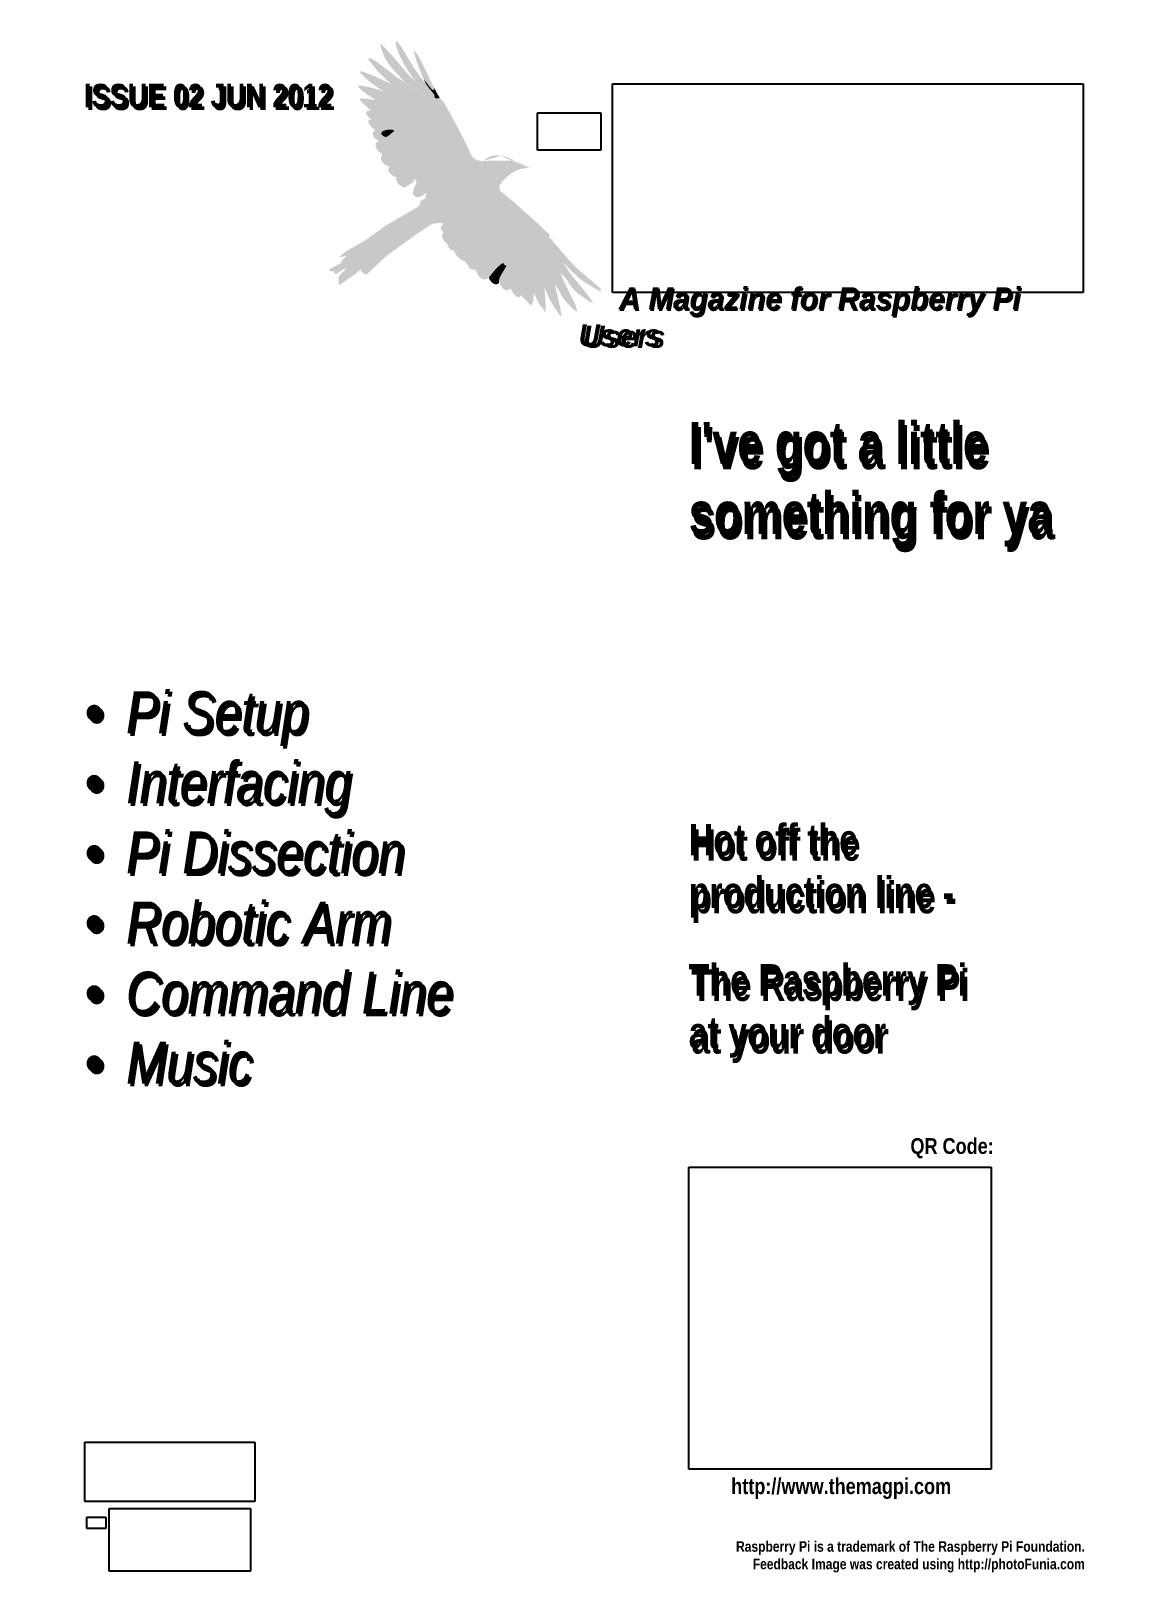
# Paper-space layout 'Page1' of a CAD drawing. Header units: millimetres. Extents: x -5 to 205, y -17 to 280.
# The model-space entities are those that its viewports show. They can reach past a viewport. Long polylines and large blocks are cut down to what shows.
import ezdxf

# ---------------------------------------------------------------- set-up
doc = ezdxf.new("R2010")
doc.units = ezdxf.units.MM
doc.layers.get('Defpoints').update_dxf_attribs({"color": 6})
for name, color, linetype in [('Background Fill', 3, 'Continuous'), ('Images', 7, 'Continuous'), ('magpiefill', 3, 'Continuous'), ('Text', 7, 'Continuous')]:
    doc.layers.add(name, color=color, linetype=linetype)
doc.layers.get('Defpoints').off()
doc.styles.get("Standard").update_dxf_attribs({"font": 'arial.ttf'})
picture_1 = doc.add_image_def('image1.png', size_in_pixel=(1746, 774))
picture_2 = doc.add_image_def('image2.png', size_in_pixel=(1187, 699))
picture_3 = doc.add_image_def('image3.png', size_in_pixel=(200, 200))
picture_4 = doc.add_image_def('image4.jpg', size_in_pixel=(2304, 3072))
picture_5 = doc.add_image_def('image5.png', size_in_pixel=(286, 100))

psp = doc.layouts.new('Page1')

msp = doc.modelspace()

# ---------------------------------------------------------------- texts
at = {"layer": 'Images', "attachment_point": 1}
for s, width, insert, char_height in [('\\pi7.6411;{\\fTempus Sans ITC|b1|i1|c0|p82;\\C40;\\c1626615;A Magazine for Raspberry Pi Users}', 93.4744, (-519.07, 563.12), 4.212), ('\\pi7.0171;{\\fTempus Sans ITC|b1|i1|c0|p82;\\C256;\\c0;A Magazine for Raspberry Pi Users}', 92.8504, (-518.21, 562.84), 4.212), ('\\pi-8,l8,t8,24;{\\fSymbol|b0|i1|c2|p18;\\C92;\\c579865;·^I\\fArial Narrow|b0|i1|c0|p34;Pi Setup\\P\\fSymbol|b0|i1|c2|p18;·^I\\fArial Narrow|b0|i1|c0|p34;Interfacing\\H1.8653x; \\H0.5361x;\\P\\fSymbol|b0|i1|c2|p18;·^I\\fArial Narrow|b0|i1|c0|p34;Pi Dissection\\H1.5598x; \\H0.6411x;\\P\\fSymbol|b0|i1|c2|p18;·^I\\fArial Narrow|b0|i1|c0|p34;Robotic Arm\\H1.6467x; \\H0.60727x;\\P\\fSymbol|b0|i1|c2|p18;·^I\\fArial Narrow|b0|i1|c0|p34;Command Line\\H1.6348x; \\H0.61169x;\\P\\fSymbol|b0|i1|c2|p18;·^I\\fArial Narrow|b0|i1|c0|p34;Music\\H1.6367x; }', 75, (-613.12, 486.31), 8), ('\\pi-8,l8,t8,24;{\\fSymbol|b0|i1|c2|p18;\\C256;\\c0;·^I\\fArial Narrow|b0|i1|c0|p34;Pi Setup\\P\\fSymbol|b0|i1|c2|p18;·^I\\fArial Narrow|b0|i1|c0|p34;Interfacing\\H1.8653x; \\H0.5361x;\\P\\fSymbol|b0|i1|c2|p18;·^I\\fArial Narrow|b0|i1|c0|p34;Pi Dissection\\H1.5598x; \\H0.6411x;\\P\\fSymbol|b0|i1|c2|p18;·^I\\fArial Narrow|b0|i1|c0|p34;Robotic Arm\\H1.6467x; \\H0.60727x;\\P\\fSymbol|b0|i1|c2|p18;·^I\\fArial Narrow|b0|i1|c0|p34;Command Line\\H1.6348x; \\H0.61169x;\\P\\fSymbol|b0|i1|c2|p18;·^I\\fArial Narrow|b0|i1|c0|p34;Music\\H1.6367x; }', 74.5, (-612.62, 485.81), 8)]:
    msp.add_mtext_dynamic_manual_height_columns(s, width=width, gutter_width=12.5, heights=[0], dxfattribs=dict(at, insert=insert, char_height=char_height))
at = {"layer": 'Text', "color": 44, "char_height": 4.5, "attachment_point": 1}
for s, insert in [('{\\fArial Narrow|b1|i0|c0|p34;\\C41;\\c9102079;ISSUE 02 JUN 2012}', (-613.12, 601.82)), ('{\\fArial Narrow|b1|i0|c0|p34;\\C256;\\c0;ISSUE 02 JUN 2012}', (-612.62, 601.32))]:
    msp.add_mtext_dynamic_manual_height_columns(s, width=135, gutter_width=12.5, heights=[0], dxfattribs=dict(at, insert=insert))
at = {"layer": 'Text', "color": 2, "char_height": 8, "attachment_point": 1}
for s, width, insert in [("{\\fImpact|b0|i0|c0|p34;I've got a little something for ya}", 75, (-498.12, 537.53)), ("{\\fImpact|b0|i0|c0|p34;\\C256;\\c0;I've got a little something for ya}", 74.5, (-497.62, 536.53))]:
    msp.add_mtext_dynamic_manual_height_columns(s, width=width, gutter_width=12.5, heights=[0], dxfattribs=dict(at, insert=insert))
at = {"layer": 'Text', "attachment_point": 1}
for s, width, insert, char_height in [('{\\fImpact|b0|i0|c0|p34;\\C20;\\c864504;Hot off the\\Pproduction line - \\P\\H0.66667x;\\P\\H1.5x;The Raspberry Pi\\Pat your door}', 75, (-498.12, 461.06), 6), ('{\\fImpact|b0|i0|c0|p34;\\C256;\\c0;Hot off the\\Pproduction line - \\H0.66667x;\\P\\P\\H1.5x;The Raspberry Pi\\Pat your door}', 77.6084, (-497.62, 460.06), 6), ('\\pi35.875;{\\fArial Narrow|b1|i0|c0|p34;\\C41;\\c9691131;Raspberry Pi is a trademark of The Raspberry Pi Foundation.\\P\\pi39.051;Feedback Image was created using http://photoFunia.com\\H1.0213x; }', 101.8844, (-525.01, 324.64), 2)]:
    msp.add_mtext_dynamic_manual_height_columns(s, width=width, gutter_width=12.5, heights=[0], dxfattribs=dict(at, insert=insert, char_height=char_height))
at = {"layer": 'Text', "color": 255, "char_height": 3, "attachment_point": 1}
for s, insert in [('\\pi42.142;{\\fArial Narrow|b1|i0|c0|p34;\\C256;\\c0;QR Code:}', (-498.12, 401.3)), ('\\pi8.0744;{\\fArial Narrow|b1|i0|c0|p34;\\C256;\\c0;http://www.themagpi.com}', (-498.12, 336.6))]:
    msp.add_mtext_dynamic_manual_height_columns(s, width=57.5, gutter_width=12.5, heights=[0], dxfattribs=dict(at, insert=insert))

# ---------------------------------------------------------------- hatches: boundary and pattern name
at = {"layer": 'magpiefill'}
h = msp.add_hatch(color=253, dxfattribs=at)
h.dxf.hatch_style = 1
h.paths.add_polyline_path([(-555.15, 607.86), (-555.35, 608.07), (-555.53, 608.27), (-555.7, 608.45), (-555.86, 608.63), (-556.02, 608.79), (-556.16, 608.93), (-556.28, 609.06), (-556.4, 609.17), (-556.49, 609.26), (-556.58, 609.32), (-556.64, 609.36), (-556.69, 609.38), (-556.72, 609.37), (-556.74, 609.34), (-556.75, 609.29), (-556.74, 609.23), (-556.73, 609.15), (-556.72, 609.07), (-556.7, 608.97), (-556.68, 608.87), (-556.65, 608.77), (-556.62, 608.65), (-556.59, 608.53), (-556.55, 608.39), (-556.5, 608.24), (-556.45, 608.08), (-556.38, 607.9), (-556.31, 607.71), (-556.22, 607.5), (-556.13, 607.28), (-556.02, 607.05), (-555.9, 606.81), (-555.78, 606.56), (-555.64, 606.31), (-555.5, 606.07), (-555.34, 605.82), (-555.14, 605.54), (-554.9, 605.22), (-554.57, 604.82), (-554.14, 604.33), (-553.58, 603.71), (-552.87, 602.95), (-551.99, 602.01), (-548.54, 599.66), (-548.52, 599.67), (-548.34, 599.67), (-548.26, 599.65), (-549.29, 600.41), (-550.1, 601.02), (-550.72, 601.51), (-551.19, 601.9), (-551.53, 602.21), (-551.79, 602.47), (-552, 602.69), (-552.18, 602.91), (-552.37, 603.13), (-552.56, 603.36), (-552.77, 603.61), (-552.98, 603.86), (-553.19, 604.11), (-553.39, 604.37), (-553.6, 604.62), (-553.8, 604.88), (-553.99, 605.12), (-554.18, 605.37), (-554.35, 605.6), (-554.52, 605.83), (-554.67, 606.05), (-554.82, 606.26), (-554.95, 606.47), (-555.07, 606.66), (-555.17, 606.83), (-555.26, 606.99), (-555.33, 607.13), (-555.38, 607.25), (-555.4, 607.33), (-555.4, 607.37), (-555.36, 607.37), (-555.3, 607.32), (-555.19, 607.22), (-555.06, 607.08), (-554.9, 606.91), (-554.71, 606.71), (-554.51, 606.48), (-554.3, 606.25), (-554.07, 606.02), (-553.85, 605.79), (-553.62, 605.57), (-553.34, 605.32), (-552.97, 604.99), (-552.46, 604.52), (-551.77, 603.88), (-551.58, 603.71), (-551.93, 604.12), (-552.26, 604.52), (-552.58, 604.9), (-552.89, 605.27), (-553.19, 605.62), (-553.48, 605.96), (-553.75, 606.28), (-554.01, 606.58), (-554.26, 606.87), (-554.5, 607.14), (-554.73, 607.39), (-554.95, 607.63)])
h = msp.add_hatch(color=255, dxfattribs=at)
h.dxf.hatch_style = 1
h.paths.add_polyline_path([(-551.57, 606.85), (-551.73, 607.13), (-551.9, 607.4), (-552.06, 607.67), (-552.21, 607.93), (-552.37, 608.19), (-552.52, 608.43), (-552.68, 608.68), (-552.83, 608.91), (-552.98, 609.13), (-553.12, 609.33), (-553.26, 609.51), (-553.39, 609.67), (-553.5, 609.79), (-553.6, 609.89), (-553.69, 609.95), (-553.75, 609.97), (-553.8, 609.95), (-553.83, 609.89), (-553.85, 609.81), (-553.85, 609.69), (-553.84, 609.55), (-553.82, 609.39), (-553.78, 609.21), (-553.74, 609.01), (-553.68, 608.79), (-553.61, 608.56), (-553.52, 608.3), (-553.42, 608.02), (-553.31, 607.72), (-553.17, 607.4), (-553.02, 607.04), (-552.84, 606.66), (-552.63, 606.24), (-552.38, 605.77), (-552.07, 605.24), (-551.7, 604.64), (-551.25, 603.95), (-550.79, 603.29), (-550.26, 602.8), (-549.8, 602.38), (-549.39, 602.01), (-549.05, 601.69), (-548.76, 601.42), (-548.51, 601.19), (-548.3, 600.99), (-548.12, 600.83), (-547.97, 600.7), (-547.85, 600.6), (-547.75, 600.52), (-547.67, 600.46), (-547.61, 600.42), (-547.56, 600.39), (-547.52, 600.38), (-547.49, 600.38), (-547.47, 600.4), (-547.45, 600.43), (-547.44, 600.48), (-547.46, 600.56), (-547.48, 600.68), (-547.54, 600.83), (-547.62, 601.04), (-547.72, 601.3), (-547.95, 601.59), (-548.49, 602.28), (-548.91, 602.83), (-549.25, 603.29), (-549.52, 603.66), (-549.75, 603.99), (-549.95, 604.28), (-550.14, 604.57), (-550.33, 604.86), (-550.52, 605.15), (-550.7, 605.44), (-550.88, 605.73), (-551.06, 606.01), (-551.23, 606.29), (-551.4, 606.57)])
h = msp.add_hatch(color=253, dxfattribs=at)
h.dxf.hatch_style = 1
h.paths.add_polyline_path([(-556.25, 605.12), (-556.53, 605.33), (-556.8, 605.52), (-557.05, 605.71), (-557.29, 605.88), (-557.52, 606.03), (-557.74, 606.18), (-557.94, 606.3), (-558.13, 606.41), (-558.3, 606.5), (-558.46, 606.57), (-558.6, 606.63), (-558.72, 606.67), (-558.83, 606.69), (-558.92, 606.69), (-558.98, 606.68), (-559.02, 606.66), (-559.04, 606.61), (-559.04, 606.56), (-559.01, 606.48), (-558.96, 606.39), (-558.88, 606.27), (-558.77, 606.12), (-558.64, 605.94), (-558.47, 605.73), (-558.27, 605.48), (-558.04, 605.19), (-557.77, 604.86), (-557.45, 604.48), (-557.07, 604.05), (-556.63, 603.58), (-556.1, 603.05), (-555.49, 602.47), (-554.79, 601.83), (-554.69, 601.78), (-554.3, 601.59), (-553.92, 601.41), (-553.78, 601.34), (-554.08, 601.74), (-554.36, 602.1), (-554.62, 602.42), (-554.85, 602.71), (-555.06, 602.97), (-555.24, 603.2), (-555.41, 603.39), (-555.54, 603.57), (-555.66, 603.71), (-555.75, 603.84), (-555.82, 603.94), (-555.87, 604.02), (-555.9, 604.09), (-555.9, 604.14), (-555.89, 604.18), (-555.86, 604.21), (-555.81, 604.22), (-555.71, 604.21), (-555.54, 604.15), (-555.28, 604.02), (-554.89, 603.81), (-554.34, 603.5), (-553.67, 603.1), (-554.13, 603.46), (-554.56, 603.8), (-554.95, 604.11), (-555.31, 604.39), (-555.65, 604.65), (-555.96, 604.89)])
h = msp.add_hatch(color=255, dxfattribs=at)
h.dxf.hatch_style = 1
h.paths.add_polyline_path([(-551.77, 603.88), (-552.46, 604.52), (-552.97, 604.99), (-553.34, 605.32), (-553.62, 605.57), (-553.85, 605.79), (-554.07, 606.02), (-554.3, 606.25), (-554.51, 606.48), (-554.71, 606.71), (-554.9, 606.91), (-555.06, 607.08), (-555.19, 607.22), (-555.3, 607.32), (-555.36, 607.37), (-555.4, 607.37), (-555.4, 607.33), (-555.38, 607.25), (-555.33, 607.13), (-555.26, 606.99), (-555.17, 606.83), (-555.07, 606.66), (-554.95, 606.47), (-554.82, 606.26), (-554.67, 606.05), (-554.52, 605.83), (-554.35, 605.6), (-554.18, 605.37), (-553.99, 605.12), (-553.8, 604.88), (-553.6, 604.62), (-553.39, 604.37), (-553.19, 604.11), (-552.98, 603.86), (-552.77, 603.61), (-552.56, 603.36), (-552.37, 603.13), (-552.18, 602.91), (-552, 602.69), (-551.79, 602.47), (-551.53, 602.21), (-551.19, 601.9), (-550.72, 601.51), (-550.1, 601.02), (-549.29, 600.41), (-548.26, 599.65), (-548.1, 599.61), (-547.8, 599.55), (-547.38, 599.61), (-547.29, 599.62), (-547.4, 599.74), (-547.53, 599.87), (-547.68, 600.02), (-547.85, 600.18), (-548.03, 600.37), (-548.14, 600.48), (-549.62, 601.88), (-550.84, 603.02)])
h = msp.add_hatch(color=255, dxfattribs=at)
h.dxf.hatch_style = 1
h.paths.add_polyline_path([(-549.19, 606.46), (-549.34, 606.74), (-549.49, 607), (-549.63, 607.24), (-549.76, 607.45), (-549.88, 607.63), (-549.99, 607.77), (-550.09, 607.89), (-550.17, 607.99), (-550.24, 608.07), (-550.31, 608.12), (-550.36, 608.16), (-550.4, 608.19), (-550.43, 608.2), (-550.46, 608.21), (-550.47, 608.2), (-550.47, 608.17), (-550.47, 608.13), (-550.46, 608.07), (-550.44, 607.99), (-550.41, 607.89), (-550.38, 607.77), (-550.34, 607.63), (-550.29, 607.46), (-550.23, 607.26), (-550.17, 607.04), (-550.09, 606.8), (-550, 606.53), (-549.9, 606.23), (-549.79, 605.9), (-549.66, 605.53), (-549.5, 605.1), (-549.31, 604.61), (-549.08, 604.04), (-548.8, 603.37), (-548.51, 602.71), (-548.2, 602.32), (-547.94, 601.99), (-547.72, 601.7), (-547.53, 601.45), (-547.36, 601.24), (-547.22, 601.07), (-547.1, 600.92), (-546.99, 600.8), (-546.89, 600.71), (-546.8, 600.64), (-546.73, 600.6), (-546.67, 600.61), (-546.62, 600.66), (-546.59, 600.77), (-546.58, 600.93), (-546.59, 601.16), (-546.66, 601.3), (-546.86, 601.7), (-547.05, 602.08), (-547.23, 602.46), (-547.41, 602.82), (-547.58, 603.18), (-547.74, 603.53), (-547.9, 603.87), (-548.06, 604.21), (-548.22, 604.54), (-548.38, 604.87), (-548.54, 605.2), (-548.7, 605.52), (-548.87, 605.85), (-549.03, 606.16)])
h = msp.add_hatch(color=253, dxfattribs=at)
h.dxf.hatch_style = 1
h.paths.add_polyline_path([(-556.66, 602.71), (-557.06, 602.89), (-557.46, 603.07), (-557.85, 603.24), (-558.23, 603.41), (-558.59, 603.56), (-558.93, 603.7), (-559.25, 603.83), (-559.55, 603.94), (-559.82, 604.03), (-560.06, 604.11), (-560.26, 604.16), (-560.42, 604.2), (-560.54, 604.21), (-560.62, 604.19), (-560.65, 604.15), (-560.64, 604.08), (-560.59, 603.98), (-560.49, 603.86), (-560.36, 603.71), (-560.19, 603.53), (-559.99, 603.32), (-559.75, 603.09), (-559.46, 602.82), (-559.12, 602.52), (-558.72, 602.18), (-558.23, 601.8), (-557.66, 601.39), (-557, 600.92), (-556.22, 600.41), (-556.04, 600.35), (-555.53, 600.19), (-555, 600.01), (-554.83, 599.95), (-555.38, 600.31), (-555.85, 600.65), (-556.24, 600.97), (-556.56, 601.27), (-556.82, 601.54), (-557.03, 601.79), (-557.18, 602.01), (-557.3, 602.2), (-557.38, 602.36), (-557.4, 602.47), (-557.34, 602.54), (-557.17, 602.56), (-556.87, 602.51), (-556.41, 602.38), (-555.77, 602.18), (-554.92, 601.89), (-555.07, 601.96), (-555.46, 602.14), (-555.86, 602.33), (-556.26, 602.52)])
h = msp.add_hatch(color=255, dxfattribs=at)
h.dxf.hatch_style = 1
h.paths.add_polyline_path([(-552.7, 602.5), (-553.63, 603.07), (-554.34, 603.5), (-554.89, 603.81), (-555.28, 604.02), (-555.54, 604.15), (-555.71, 604.21), (-555.81, 604.22), (-555.86, 604.21), (-555.89, 604.18), (-555.9, 604.14), (-555.9, 604.09), (-555.87, 604.02), (-555.82, 603.94), (-555.75, 603.84), (-555.66, 603.71), (-555.54, 603.57), (-555.41, 603.39), (-555.24, 603.2), (-555.06, 602.97), (-554.85, 602.71), (-554.62, 602.42), (-554.36, 602.1), (-554.08, 601.74), (-553.78, 601.34), (-553.54, 601.22), (-553.15, 601.02), (-552.75, 600.83), (-552.35, 600.62), (-551.93, 600.41), (-551.51, 600.19), (-551.09, 599.97), (-550.68, 599.74), (-550.28, 599.52), (-549.91, 599.3), (-549.55, 599.09), (-549.24, 598.89), (-549, 598.89), (-548.82, 598.89), (-548.7, 599.01), (-548.52, 599.01), (-548.46, 599.31), (-548.46, 599.43), (-548.76, 599.55), (-548.55, 599.65), (-548.89, 599.88), (-549.29, 600.15), (-549.73, 600.45), (-550.21, 600.77), (-550.71, 601.1), (-551.21, 601.45), (-551.7, 601.78), (-552.17, 602.11), (-552.61, 602.43)])
h = msp.add_hatch(color=253, dxfattribs=at)
h.dxf.hatch_style = 1
h.paths.add_polyline_path([(-547.29, 600.75), (-547.72, 601.3), (-547.62, 601.04), (-547.54, 600.83), (-547.48, 600.68), (-547.46, 600.56), (-547.44, 600.48), (-547.45, 600.43), (-547.47, 600.4), (-547.49, 600.38), (-547.52, 600.38), (-547.56, 600.39), (-547.61, 600.42), (-547.67, 600.46), (-547.75, 600.52), (-547.85, 600.6), (-547.97, 600.7), (-548.12, 600.83), (-548.3, 600.99), (-548.51, 601.19), (-548.76, 601.42), (-549.05, 601.69), (-549.39, 602.01), (-549.8, 602.38), (-550.26, 602.8), (-550.79, 603.29), (-550.71, 603.18), (-550.07, 602.29), (-549.62, 601.88), (-548.08, 600.42), (-547.3, 599.62), (-546.78, 599.73), (-546.48, 599.73)])
h = msp.add_hatch(color=253, dxfattribs=at)
h.dxf.hatch_style = 1
h.paths.add_polyline_path([(-557.42, 600.79), (-557.83, 600.91), (-558.21, 601.01), (-558.57, 601.11), (-558.9, 601.19), (-559.21, 601.26), (-559.49, 601.32), (-559.74, 601.36), (-559.97, 601.4), (-560.17, 601.44), (-560.35, 601.46), (-560.51, 601.48), (-560.65, 601.49), (-560.76, 601.5), (-560.85, 601.5), (-560.92, 601.49), (-560.98, 601.48), (-561.02, 601.46), (-561.04, 601.43), (-561.05, 601.4), (-561.04, 601.36), (-561.01, 601.31), (-560.96, 601.25), (-560.9, 601.18), (-560.81, 601.09), (-560.71, 600.98), (-560.58, 600.86), (-560.42, 600.71), (-560.23, 600.54), (-559.99, 600.34), (-559.69, 600.11), (-559.31, 599.83), (-558.84, 599.52), (-558.28, 599.15), (-557.61, 598.73), (-557.33, 598.7), (-557, 598.65), (-556.66, 598.6), (-556.62, 598.59), (-556.93, 598.75), (-557.19, 598.9), (-557.41, 599.05), (-557.59, 599.2), (-557.73, 599.34), (-557.84, 599.47), (-557.93, 599.59), (-558, 599.7), (-558.06, 599.8), (-558.1, 599.89), (-558.14, 599.97), (-558.16, 600.04), (-558.18, 600.1), (-558.18, 600.16), (-558.18, 600.21), (-558.17, 600.27), (-558.15, 600.32), (-558.13, 600.36), (-558.09, 600.41), (-558.05, 600.45), (-558, 600.48), (-557.93, 600.51), (-557.85, 600.53), (-557.76, 600.54), (-557.65, 600.54), (-557.53, 600.53), (-557.38, 600.51), (-557.21, 600.48), (-557.02, 600.43), (-556.79, 600.36), (-556.53, 600.28), (-556.23, 600.19), (-555.89, 600.07), (-555.48, 599.93), (-554.97, 599.74), (-554.33, 599.5), (-553.54, 599.2), (-552.56, 598.81), (-551.37, 598.35), (-549.94, 597.78), (-549.96, 597.81), (-550.02, 598.11), (-550.49, 598.33), (-551, 598.55), (-551.55, 598.77), (-552.12, 598.99), (-552.7, 599.2), (-553.29, 599.42), (-553.87, 599.62), (-554.45, 599.82), (-555, 600.01), (-555.53, 600.19), (-556.04, 600.35), (-556.52, 600.51), (-556.98, 600.66)])
h = msp.add_hatch(color=255, dxfattribs=at)
h.dxf.hatch_style = 1
h.paths.add_polyline_path([(-554.33, 599.5), (-554.97, 599.74), (-555.48, 599.93), (-555.89, 600.07), (-556.23, 600.19), (-556.53, 600.28), (-556.79, 600.36), (-557.02, 600.43), (-557.21, 600.48), (-557.38, 600.51), (-557.53, 600.53), (-557.65, 600.54), (-557.76, 600.54), (-557.85, 600.53), (-557.93, 600.51), (-558, 600.48), (-558.05, 600.45), (-558.09, 600.41), (-558.13, 600.36), (-558.15, 600.32), (-558.17, 600.27), (-558.18, 600.21), (-558.18, 600.16), (-558.18, 600.1), (-558.16, 600.04), (-558.14, 599.97), (-558.1, 599.89), (-558.06, 599.8), (-558, 599.7), (-557.93, 599.59), (-557.84, 599.47), (-557.73, 599.34), (-557.59, 599.2), (-557.41, 599.05), (-557.19, 598.9), (-556.93, 598.75), (-556.62, 598.59), (-556.3, 598.55), (-555.92, 598.49), (-555.53, 598.43), (-555.12, 598.36), (-554.7, 598.29), (-554.27, 598.21), (-553.84, 598.14), (-553.42, 598.06), (-553.01, 597.98), (-552.63, 597.9), (-552.27, 597.83), (-551.95, 597.76), (-551.65, 597.69), (-551.37, 597.62), (-551.09, 597.55), (-550.8, 597.48), (-550.49, 597.41), (-550.16, 597.33), (-549.78, 597.25), (-549.84, 597.57), (-549.94, 597.78), (-551.37, 598.35), (-552.56, 598.81), (-553.54, 599.2)])
h = msp.add_hatch(color=255, dxfattribs=at)
h.dxf.hatch_style = 1
h.paths.add_polyline_path([(-553.54, 601.22), (-553.92, 601.41), (-554.3, 601.59), (-554.69, 601.78), (-554.92, 601.89), (-555.77, 602.18), (-556.41, 602.38), (-556.87, 602.51), (-557.17, 602.56), (-557.34, 602.54), (-557.4, 602.47), (-557.38, 602.36), (-557.3, 602.2), (-557.18, 602.01), (-557.03, 601.79), (-556.82, 601.54), (-556.56, 601.27), (-556.24, 600.97), (-555.85, 600.65), (-555.38, 600.31), (-554.83, 599.95), (-554.45, 599.82), (-553.87, 599.62), (-553.29, 599.42), (-552.7, 599.2), (-552.12, 598.99), (-551.55, 598.77), (-551, 598.55), (-550.49, 598.33), (-550.02, 598.11), (-549.72, 598.11), (-549.48, 598.17), (-549.36, 598.35), (-549.3, 598.77), (-549.24, 598.89), (-549.55, 599.09), (-549.91, 599.3), (-550.28, 599.52), (-550.68, 599.74), (-551.09, 599.97), (-551.51, 600.19), (-551.93, 600.41), (-552.35, 600.62), (-552.75, 600.83), (-553.15, 601.02)])
h = msp.add_hatch(color=253, dxfattribs=at)
h.dxf.hatch_style = 1
h.paths.add_polyline_path([(-546.22, 600.48), (-546.45, 600.9), (-546.59, 601.16), (-546.58, 600.93), (-546.59, 600.77), (-546.62, 600.66), (-546.67, 600.61), (-546.73, 600.6), (-546.8, 600.64), (-546.89, 600.71), (-546.99, 600.8), (-547.1, 600.92), (-547.22, 601.07), (-547.36, 601.24), (-547.53, 601.45), (-547.72, 601.7), (-547.94, 601.99), (-548.2, 602.32), (-548.51, 602.71), (-548.46, 602.6), (-548.09, 601.76), (-547.95, 601.59), (-547.29, 600.75), (-546.48, 599.73), (-546.48, 599.49), (-546.43, 599.19), (-546.01, 599.01), (-545.47, 599.19), (-545.74, 599.63), (-545.99, 600.06)])
at = {"layer": 'magpiefill', "true_color": 0x010101}
h = msp.add_hatch(color=18, dxfattribs=at)
h.dxf.hatch_style = 1
edge = h.paths.add_edge_path()
edge.add_line((-545.17, 575.38), (-546.87, 575.2))
edge.add_line((-546.87, 575.2), (-549.77, 573.3))
edge.add_line((-549.77, 573.3), (-555.74, 568.99))
edge.add_line((-555.74, 568.99), (-559.22, 565.68))
edge.add_line((-559.22, 565.68), (-559.8, 565.68))
edge.add_line((-559.8, 565.68), (-560.38, 566.18))
edge.add_line((-560.38, 566.18), (-560.46, 566.51))
edge.add_line((-560.46, 566.51), (-562.2, 565.18))
edge.add_line((-562.2, 565.18), (-564.52, 563.53))
edge.add_line((-564.52, 563.53), (-564.77, 564.6))
edge.add_line((-564.77, 564.6), (-564.68, 565.18))
edge.add_line((-564.68, 565.18), (-563.69, 566.26))
edge.add_line((-563.69, 566.26), (-563.36, 566.51))
edge.add_line((-563.36, 566.51), (-563.61, 566.67))
edge.add_line((-563.61, 566.67), (-565.18, 565.6))
edge.add_line((-565.18, 565.6), (-565.59, 565.93))
edge.add_line((-565.59, 565.93), (-565.59, 566.18))
edge.add_line((-565.59, 566.18), (-566.26, 566.18))
edge.add_line((-566.26, 566.18), (-566.51, 566.51))
edge.add_line((-566.51, 566.51), (-564.35, 567.67))
edge.add_line((-564.35, 567.67), (-563.94, 568.41))
edge.add_line((-563.94, 568.41), (-563.19, 569.08))
edge.add_line((-563.19, 569.08), (-564.68, 568.83))
edge.add_line((-564.68, 568.83), (-563.52, 569.82))
edge.add_line((-563.52, 569.82), (-559.63, 572.06))
edge.add_line((-559.63, 572.06), (-555.98, 574.71))
edge.add_line((-555.98, 574.71), (-551.84, 577.11))
edge.add_line((-551.84, 577.11), (-549.36, 578.6))
edge.add_line((-549.36, 578.6), (-549.11, 579.51))
edge.add_line((-549.11, 579.51), (-548.2, 580.09))
edge.add_line((-548.2, 580.09), (-547.2, 579.67))
edge.add_line((-547.2, 579.67), (-546.54, 579.76))
edge.add_line((-546.54, 579.76), (-545.13, 580.92))
edge.add_line((-545.13, 580.92), (-543.97, 581.66))
edge.add_line((-543.97, 581.66), (-543.89, 580.01))
edge.add_line((-543.89, 580.01), (-544.22, 578.76))
edge.add_line((-544.22, 578.76), (-544.55, 578.6))
edge.add_line((-544.55, 578.6), (-545.05, 578.76))
edge.add_line((-545.05, 578.76), (-545.71, 578.1))
edge.add_line((-545.71, 578.1), (-544.69, 577.23))
edge.add_line((-544.69, 577.23), (-544.51, 578.01))
edge.add_line((-544.51, 578.01), (-543.67, 578.49))
edge.add_line((-543.67, 578.49), (-542.41, 578.55))
edge.add_line((-542.41, 578.55), (-541.7, 578.31))
edge.add_line((-541.7, 578.31), (-541.7, 577.77))
edge.add_line((-541.7, 577.77), (-542.3, 577.53))
edge.add_line((-542.3, 577.53), (-543.43, 577.29))
edge.add_line((-543.43, 577.29), (-544.75, 576.27))
edge.add_line((-544.75, 576.27), (-544.75, 575.56))
edge.add_line((-544.75, 575.56), (-543.67, 575.98))
edge.add_line((-543.67, 575.98), (-541.04, 576.99))
edge.add_line((-541.04, 576.99), (-539.3, 577.95))
edge.add_line((-539.3, 577.95), (-537.57, 579.21))
edge.add_line((-537.57, 579.21), (-535.29, 580.88))
edge.add_line((-535.29, 580.88), (-536.49, 580.46))
edge.add_line((-536.49, 580.46), (-537.63, 580.04))
edge.add_line((-537.63, 580.04), (-538.82, 580.34))
edge.add_line((-538.82, 580.34), (-539.9, 581.24))
edge.add_line((-539.9, 581.24), (-540.56, 582.56))
edge.add_line((-540.56, 582.56), (-540.8, 584.05))
edge.add_line((-540.8, 584.05), (-540.5, 585.43))
edge.add_line((-540.5, 585.43), (-539.24, 586.8))
edge.add_line((-539.24, 586.8), (-539.9, 586.56))
edge.add_line((-539.9, 586.56), (-543.01, 584.95))
edge.add_line((-543.01, 584.95), (-545.71, 583.45))
edge.add_line((-545.71, 583.45), (-547.2, 582.26))
edge.add_line((-547.2, 582.26), (-547.98, 581.12))
edge.add_line((-547.98, 581.12), (-548.82, 580.46))
edge.add_line((-548.82, 580.46), (-549.72, 580.22))
edge.add_line((-549.72, 580.22), (-550.26, 580.46))
edge.add_line((-550.26, 580.46), (-550.55, 580.82))
edge.add_line((-550.55, 580.82), (-550.5, 581.66))
edge.add_line((-550.5, 581.66), (-549.9, 583.03))
edge.add_line((-549.9, 583.03), (-550.32, 583.93))
edge.add_line((-550.32, 583.93), (-550.44, 583.15))
edge.add_line((-550.44, 583.15), (-550.97, 582.8))
edge.add_line((-550.97, 582.8), (-552.29, 582.02))
edge.add_line((-552.29, 582.02), (-552.71, 582.32))
edge.add_line((-552.71, 582.32), (-553.13, 582.56))
edge.add_line((-553.13, 582.56), (-553.55, 582.98))
edge.add_line((-553.55, 582.98), (-553.73, 583.63))
edge.add_line((-553.73, 583.63), (-553.67, 584.05))
edge.add_line((-553.67, 584.05), (-554.21, 584.17))
edge.add_line((-554.21, 584.17), (-554.51, 584.41))
edge.add_line((-554.51, 584.41), (-554.92, 584.83))
edge.add_line((-554.92, 584.83), (-555.28, 585.31))
edge.add_line((-555.28, 585.31), (-555.1, 586.21))
edge.add_line((-555.1, 586.21), (-555.28, 586.21))
edge.add_line((-555.28, 586.21), (-555.82, 586.38))
edge.add_line((-555.82, 586.38), (-556.36, 586.86))
edge.add_line((-556.36, 586.86), (-556.66, 587.46))
edge.add_line((-556.66, 587.46), (-556.54, 588))
edge.add_line((-556.54, 588), (-556.42, 588.6))
edge.add_line((-556.42, 588.6), (-556.72, 588.66))
edge.add_line((-556.72, 588.66), (-557.32, 589.2))
edge.add_line((-557.32, 589.2), (-557.68, 589.91))
edge.add_line((-557.68, 589.91), (-557.62, 590.57))
edge.add_line((-557.62, 590.57), (-556.6, 591.23))
edge.add_line((-556.6, 591.23), (-555.22, 591.95))
edge.add_line((-555.22, 591.95), (-554.27, 592.73))
edge.add_line((-554.27, 592.73), (-553.43, 593.44))
edge.add_line((-553.43, 593.44), (-553.31, 593.56))
edge.add_line((-553.31, 593.56), (-553.01, 593.68))
edge.add_line((-553.01, 593.68), (-552.65, 593.98))
edge.add_line((-552.65, 593.98), (-552.59, 594.22))
edge.add_line((-552.59, 594.22), (-552.59, 594.4))
edge.add_line((-552.59, 594.4), (-552.65, 594.64))
edge.add_line((-552.65, 594.64), (-552.83, 594.82))
edge.add_line((-552.83, 594.82), (-553.01, 594.94))
edge.add_line((-553.01, 594.94), (-553.25, 595))
edge.add_line((-553.25, 595), (-553.07, 595.12))
edge.add_line((-553.07, 595.12), (-552.83, 595.12))
edge.add_line((-552.83, 595.12), (-552.59, 595.18))
edge.add_line((-552.59, 595.18), (-552.17, 595.18))
edge.add_line((-552.17, 595.18), (-551.93, 595.18))
edge.add_line((-551.93, 595.18), (-551.75, 595.24))
edge.add_line((-551.75, 595.24), (-551.57, 595.36))
edge.add_line((-551.57, 595.36), (-551.45, 595.66))
edge.add_line((-551.45, 595.66), (-551.39, 595.84))
edge.add_line((-551.39, 595.84), (-551.63, 596.08))
edge.add_line((-551.63, 596.08), (-552.41, 596.5))
edge.add_line((-552.41, 596.5), (-551.39, 596.26))
edge.add_line((-551.39, 596.26), (-550.85, 596.14))
edge.add_line((-550.85, 596.14), (-550.55, 596.32))
edge.add_line((-550.55, 596.32), (-550.55, 596.44))
edge.add_line((-550.55, 596.44), (-550.55, 596.73))
edge.add_line((-550.55, 596.73), (-550.73, 596.85))
edge.add_line((-550.73, 596.85), (-550.85, 597.15))
edge.add_line((-550.85, 597.15), (-550.38, 597.09))
edge.add_line((-550.38, 597.09), (-550.14, 597.09))
edge.add_line((-550.14, 597.09), (-549.78, 597.09))
edge.add_line((-549.78, 597.09), (-549.78, 597.21))
edge.add_line((-549.78, 597.21), (-549.84, 597.57))
edge.add_line((-549.84, 597.57), (-549.96, 597.81))
edge.add_line((-549.96, 597.81), (-550.02, 598.11))
edge.add_line((-550.02, 598.11), (-549.72, 598.11))
edge.add_line((-549.72, 598.11), (-549.48, 598.17))
edge.add_line((-549.48, 598.17), (-549.36, 598.35))
edge.add_line((-549.36, 598.35), (-549.3, 598.77))
edge.add_line((-549.3, 598.77), (-549.24, 598.89))
edge.add_line((-549.24, 598.89), (-549, 598.89))
edge.add_line((-549, 598.89), (-548.82, 598.89))
edge.add_line((-548.82, 598.89), (-548.7, 599.01))
edge.add_line((-548.7, 599.01), (-548.52, 599.01))
edge.add_line((-548.52, 599.01), (-548.46, 599.31))
edge.add_line((-548.46, 599.31), (-548.46, 599.43))
edge.add_line((-548.46, 599.43), (-548.76, 599.55))
edge.add_line((-548.76, 599.55), (-548.52, 599.67))
edge.add_line((-548.52, 599.67), (-548.34, 599.67))
edge.add_line((-548.34, 599.67), (-548.1, 599.61))
edge.add_line((-548.1, 599.61), (-547.8, 599.55))
edge.add_line((-547.8, 599.55), (-547.38, 599.61))
edge.add_line((-547.38, 599.61), (-546.78, 599.73))
edge.add_line((-546.78, 599.73), (-546.48, 599.73))
edge.add_line((-546.48, 599.73), (-546.48, 599.49))
edge.add_line((-546.48, 599.49), (-546.43, 599.19))
edge.add_line((-546.43, 599.19), (-546.01, 599.01))
edge.add_line((-546.01, 599.01), (-545.47, 599.19))
edge.add_line((-545.47, 599.19), (-545.17, 598.83))
edge.add_line((-545.17, 598.83), (-544.75, 598.41))
edge.add_arc((-648.65, 537.75), 120.31, 24.7197, 30.2779, ccw=False)
edge.add_arc((-537.42, 589.66), 2.52, 219.4264, 277.5113)
edge.add_arc((-534.7, 584.97), 3.25, 76.0979, 137.4829, ccw=False)
edge.add_arc((-534.87, 581), 7.18, 60.0192, 82.349, ccw=False)
edge.add_arc((-534.77, 576.64), 11.14, 55.1607, 71.7322, ccw=False)
edge.add_arc((-528.72, 580.48), 5.31, 86.6589, 120.3195)
edge.add_arc((-527.09, 577.85), 8.41, 120.8491, 144.9822)
edge.add_arc((-532.84, 582.07), 1.29, 152.0183, 206.956)
edge.add_arc((-631.14, 463.04), 153.2, 45.8931, 50.6392, ccw=False)
edge.add_line((-524.52, 573.05), (-524.64, 572.57))
edge.add_line((-524.64, 572.57), (-524.46, 572.33))
edge.add_line((-524.46, 572.33), (-523.92, 572.15))
edge.add_line((-523.92, 572.15), (-524.1, 571.79))
edge.add_line((-524.1, 571.79), (-523.86, 571.49))
edge.add_line((-523.86, 571.49), (-523.74, 571.19))
edge.add_line((-523.74, 571.19), (-524.16, 570.83))
edge.add_line((-524.16, 570.83), (-524.22, 570.47))
edge.add_line((-524.22, 570.47), (-524.04, 570.11))
edge.add_line((-524.04, 570.11), (-524.52, 569.93))
edge.add_line((-524.52, 569.93), (-525, 570.05))
edge.add_line((-525, 570.05), (-524.94, 569.63))
edge.add_line((-524.94, 569.63), (-525.6, 569.46))
edge.add_line((-525.6, 569.46), (-525.9, 569.63))
edge.add_line((-525.9, 569.63), (-526.08, 569.69))
edge.add_line((-526.08, 569.69), (-526.25, 569.46))
edge.add_line((-526.25, 569.46), (-526.55, 569.22))
edge.add_line((-526.55, 569.22), (-526.85, 569.34))
edge.add_line((-526.85, 569.34), (-527.63, 568.8))
edge.add_line((-527.63, 568.8), (-527.63, 569.04))
edge.add_line((-527.63, 569.04), (-528.17, 569.52))
edge.add_line((-528.17, 569.52), (-528.17, 569.75))
edge.add_line((-528.17, 569.75), (-528.29, 569.63))
edge.add_line((-528.29, 569.63), (-528.65, 569.1))
edge.add_line((-528.65, 569.1), (-528.65, 568.74))
edge.add_line((-528.65, 568.74), (-528.65, 567.96))
edge.add_line((-528.65, 567.96), (-529.07, 567.96))
edge.add_line((-529.07, 567.96), (-529.25, 568.14))
edge.add_line((-529.25, 568.14), (-529.31, 568.26))
edge.add_line((-529.31, 568.26), (-529.91, 568.44))
edge.add_line((-529.91, 568.44), (-530.21, 568.62))
edge.add_line((-530.21, 568.62), (-530.32, 568.5))
edge.add_line((-530.32, 568.5), (-530.32, 568.2))
edge.add_line((-530.32, 568.2), (-530.68, 567.72))
edge.add_line((-530.68, 567.72), (-530.92, 567.9))
edge.add_line((-530.92, 567.9), (-530.92, 568.08))
edge.add_line((-530.92, 568.08), (-531.64, 567.9))
edge.add_line((-531.64, 567.9), (-532, 567.48))
edge.add_line((-532, 567.48), (-532.78, 567.18))
edge.add_line((-532.78, 567.18), (-533.14, 567.36))
edge.add_line((-533.14, 567.36), (-533.32, 567.66))
edge.add_line((-533.32, 567.66), (-533.62, 567.66))
edge.add_line((-533.62, 567.66), (-534.28, 567.12))
edge.add_line((-534.28, 567.12), (-534.87, 566.52))
edge.add_line((-534.87, 566.52), (-535.47, 565.81))
edge.add_line((-535.47, 565.81), (-535.95, 565.21))
edge.add_line((-535.95, 565.21), (-536.37, 564.79))
edge.add_line((-536.37, 564.79), (-536.97, 564.61))
edge.add_line((-536.97, 564.61), (-537.51, 564.73))
edge.add_line((-537.51, 564.73), (-537.87, 565.09))
edge.add_line((-537.87, 565.09), (-538.23, 565.45))
edge.add_line((-538.23, 565.45), (-538.4, 565.99))
edge.add_line((-538.4, 565.99), (-538.7, 566.4))
edge.add_line((-538.7, 566.4), (-539, 566.46))
edge.add_line((-539, 566.46), (-539.36, 566.58))
edge.add_line((-539.36, 566.58), (-539.66, 566.58))
edge.add_line((-539.66, 566.58), (-540.2, 567.42))
edge.add_line((-540.2, 567.42), (-540.74, 568.14))
edge.add_line((-540.74, 568.14), (-540.98, 568.14))
edge.add_line((-540.98, 568.14), (-541.46, 568.38))
edge.add_line((-541.46, 568.38), (-542.3, 569.16))
edge.add_line((-542.3, 569.16), (-542.53, 569.52))
edge.add_line((-542.53, 569.52), (-542.65, 569.75))
edge.add_line((-542.65, 569.75), (-542.71, 570.11))
edge.add_line((-542.71, 570.11), (-542.95, 570.11))
edge.add_line((-542.95, 570.11), (-543.49, 570.29))
edge.add_line((-543.49, 570.29), (-543.55, 570.41))
edge.add_line((-543.55, 570.41), (-543.79, 570.77))
edge.add_line((-543.79, 570.77), (-543.85, 570.89))
edge.add_line((-543.85, 570.89), (-544.15, 571.55))
edge.add_line((-544.15, 571.55), (-544.51, 571.79))
edge.add_line((-544.51, 571.79), (-544.69, 571.97))
edge.add_line((-544.69, 571.97), (-544.93, 572.33))
edge.add_line((-544.93, 572.33), (-545.05, 572.81))
edge.add_line((-545.05, 572.81), (-545.05, 573.1))
edge.add_line((-545.05, 573.1), (-544.63, 573.7))
edge.add_line((-544.63, 573.7), (-544.81, 573.64))
edge.add_line((-544.81, 573.64), (-545.23, 574.12))
edge.add_line((-545.23, 574.12), (-545.29, 574.54))
edge.add_line((-545.29, 574.54), (-544.81, 575.26))
edge.add_line((-544.81, 575.26), (-545.17, 575.38))
at = {"layer": 'magpiefill'}
h = msp.add_hatch(color=253, dxfattribs=at)
h.dxf.hatch_style = 1
h.paths.add_polyline_path([(-556.3, 598.55), (-556.66, 598.6), (-557, 598.65), (-557.33, 598.7), (-557.66, 598.74), (-557.97, 598.78), (-558.27, 598.82), (-558.57, 598.86), (-558.86, 598.9), (-559.14, 598.94), (-559.4, 598.97), (-559.65, 599), (-559.87, 599.02), (-560.07, 599.04), (-560.24, 599.05), (-560.37, 599.05), (-560.48, 599.04), (-560.56, 599.02), (-560.61, 598.99), (-560.64, 598.95), (-560.65, 598.9), (-560.63, 598.84), (-560.6, 598.76), (-560.55, 598.66), (-560.47, 598.55), (-560.34, 598.39), (-560.16, 598.2), (-559.9, 597.95), (-559.55, 597.64), (-559.1, 597.25), (-558.54, 596.78), (-558.21, 596.8), (-557.83, 596.8), (-557.39, 596.79), (-556.89, 596.77), (-556.34, 596.75), (-555.75, 596.72), (-555.13, 596.68), (-554.52, 596.64), (-553.92, 596.6), (-553.36, 596.57), (-552.85, 596.53), (-552.41, 596.5), (-551.39, 596.26), (-550.85, 596.14), (-550.55, 596.32), (-550.55, 596.44), (-550.55, 596.73), (-550.73, 596.85), (-550.85, 597.15), (-550.38, 597.09), (-550.14, 597.09), (-549.78, 597.09), (-549.78, 597.21), (-549.78, 597.25), (-550.16, 597.33), (-550.49, 597.41), (-550.8, 597.48), (-551.09, 597.55), (-551.37, 597.62), (-551.65, 597.69), (-551.95, 597.76), (-552.27, 597.83), (-552.63, 597.9), (-553.01, 597.98), (-553.42, 598.06), (-553.84, 598.14), (-554.27, 598.21), (-554.7, 598.29), (-555.12, 598.36), (-555.53, 598.43), (-555.92, 598.49)])
h.paths.add_polyline_path([(-558.42, 598.01), (-558.39, 598.07), (-558.34, 598.12), (-558.27, 598.17), (-558.19, 598.21), (-558.09, 598.24), (-557.97, 598.27), (-557.83, 598.3), (-557.66, 598.31), (-557.45, 598.31), (-557.22, 598.3), (-556.94, 598.28), (-556.63, 598.25), (-556.27, 598.2), (-555.88, 598.13), (-555.47, 598.06), (-555.04, 597.99), (-554.61, 597.9), (-554.19, 597.82), (-553.78, 597.73), (-553.39, 597.65), (-553.04, 597.57), (-552.73, 597.5), (-552.44, 597.44), (-552.19, 597.37), (-551.96, 597.31), (-551.76, 597.25), (-551.59, 597.2), (-551.43, 597.14), (-551.3, 597.08), (-551.19, 597.03), (-551.09, 596.97), (-551.02, 596.92), (-550.95, 596.86), (-550.9, 596.81), (-550.87, 596.76), (-550.84, 596.7), (-550.83, 596.65), (-550.82, 596.61), (-550.83, 596.56), (-550.85, 596.52), (-550.88, 596.48), (-550.92, 596.45), (-550.97, 596.43), (-551.03, 596.41), (-551.11, 596.41), (-551.21, 596.41), (-551.32, 596.41), (-551.46, 596.42), (-551.62, 596.44), (-551.82, 596.47), (-552.05, 596.5), (-552.32, 596.53), (-552.63, 596.57), (-552.98, 596.61), (-553.35, 596.65), (-553.75, 596.69), (-554.15, 596.74), (-554.56, 596.78), (-554.97, 596.82), (-555.36, 596.86), (-555.73, 596.9), (-556.08, 596.94), (-556.41, 596.98), (-556.72, 597.02), (-557, 597.06), (-557.25, 597.1), (-557.48, 597.15), (-557.68, 597.21), (-557.85, 597.26), (-557.99, 597.33), (-558.11, 597.4), (-558.21, 597.47), (-558.28, 597.54), (-558.34, 597.61), (-558.38, 597.69), (-558.41, 597.76), (-558.43, 597.83), (-558.44, 597.89), (-558.44, 597.96)], flags=16)
h = msp.add_hatch(color=255, dxfattribs=at)
h.dxf.hatch_style = 1
h.paths.add_polyline_path([(-553.04, 597.57), (-553.39, 597.65), (-553.78, 597.73), (-554.19, 597.82), (-554.61, 597.9), (-555.04, 597.99), (-555.47, 598.06), (-555.88, 598.13), (-556.27, 598.2), (-556.63, 598.25), (-556.94, 598.28), (-557.22, 598.3), (-557.45, 598.31), (-557.66, 598.31), (-557.83, 598.3), (-557.97, 598.27), (-558.09, 598.24), (-558.19, 598.21), (-558.27, 598.17), (-558.34, 598.12), (-558.39, 598.07), (-558.42, 598.01), (-558.44, 597.96), (-558.44, 597.89), (-558.43, 597.83), (-558.41, 597.76), (-558.38, 597.69), (-558.34, 597.61), (-558.28, 597.54), (-558.21, 597.47), (-558.11, 597.4), (-557.99, 597.33), (-557.85, 597.26), (-557.68, 597.21), (-557.48, 597.15), (-557.25, 597.1), (-557, 597.06), (-556.72, 597.02), (-556.41, 596.98), (-556.08, 596.94), (-555.73, 596.9), (-555.36, 596.86), (-554.97, 596.82), (-554.56, 596.78), (-554.15, 596.74), (-553.75, 596.69), (-553.35, 596.65), (-552.98, 596.61), (-552.63, 596.57), (-552.32, 596.53), (-552.05, 596.5), (-551.82, 596.47), (-551.62, 596.44), (-551.46, 596.42), (-551.32, 596.41), (-551.21, 596.41), (-551.11, 596.41), (-551.03, 596.41), (-550.97, 596.43), (-550.92, 596.45), (-550.88, 596.48), (-550.85, 596.52), (-550.83, 596.56), (-550.82, 596.61), (-550.83, 596.65), (-550.84, 596.7), (-550.87, 596.76), (-550.9, 596.81), (-550.95, 596.86), (-551.02, 596.92), (-551.09, 596.97), (-551.19, 597.03), (-551.3, 597.08), (-551.43, 597.14), (-551.59, 597.2), (-551.76, 597.25), (-551.96, 597.31), (-552.19, 597.37), (-552.44, 597.44), (-552.73, 597.5)])
h = msp.add_hatch(color=253, dxfattribs=at)
h.dxf.hatch_style = 1
h.paths.add_polyline_path([(-551.63, 596.08), (-552.41, 596.5), (-552.85, 596.53), (-553.36, 596.57), (-553.92, 596.6), (-554.52, 596.64), (-555.13, 596.68), (-555.75, 596.72), (-556.34, 596.75), (-556.89, 596.77), (-557.39, 596.79), (-557.83, 596.8), (-558.21, 596.8), (-558.54, 596.78), (-558.82, 596.75), (-559.05, 596.7), (-559.23, 596.64), (-559.36, 596.56), (-559.45, 596.45), (-559.48, 596.33), (-559.47, 596.18), (-559.39, 596.01), (-559.26, 595.8), (-559.06, 595.57), (-558.8, 595.31), (-558.47, 595.01), (-558.37, 595.02), (-558.12, 595.03), (-557.81, 595.04), (-557.42, 595.04), (-556.95, 595.04), (-556.43, 595.04), (-555.86, 595.03), (-555.28, 595.02), (-554.71, 595.02), (-554.16, 595.01), (-553.67, 595), (-553.25, 595), (-553.07, 595.12), (-552.83, 595.12), (-552.59, 595.18), (-552.17, 595.18), (-551.93, 595.18), (-551.75, 595.24), (-551.57, 595.36), (-551.45, 595.66), (-551.39, 595.84)])
h.paths.add_polyline_path([(-558.21, 595.95), (-558.2, 596.02), (-558.18, 596.09), (-558.15, 596.16), (-558.1, 596.22), (-558.03, 596.28), (-557.94, 596.33), (-557.82, 596.38), (-557.67, 596.42), (-557.49, 596.45), (-557.29, 596.47), (-557.05, 596.49), (-556.78, 596.49), (-556.5, 596.49), (-556.19, 596.49), (-555.88, 596.47), (-555.55, 596.46), (-555.22, 596.44), (-554.89, 596.42), (-554.56, 596.4), (-554.24, 596.37), (-553.92, 596.35), (-553.62, 596.32), (-553.34, 596.29), (-553.08, 596.25), (-552.84, 596.22), (-552.64, 596.18), (-552.46, 596.14), (-552.3, 596.1), (-552.17, 596.05), (-552.06, 596), (-551.98, 595.95), (-551.91, 595.9), (-551.86, 595.84), (-551.82, 595.78), (-551.8, 595.72), (-551.8, 595.66), (-551.81, 595.6), (-551.85, 595.54), (-551.9, 595.48), (-551.98, 595.43), (-552.08, 595.39), (-552.2, 595.35), (-552.34, 595.32), (-552.51, 595.29), (-552.71, 595.27), (-552.94, 595.26), (-553.2, 595.25), (-553.49, 595.24), (-553.81, 595.24), (-554.17, 595.24), (-554.56, 595.24), (-554.96, 595.25), (-555.36, 595.26), (-555.75, 595.27), (-556.13, 595.28), (-556.48, 595.3), (-556.79, 595.31), (-557.06, 595.32), (-557.28, 595.33), (-557.46, 595.35), (-557.61, 595.37), (-557.73, 595.39), (-557.83, 595.42), (-557.91, 595.45), (-557.97, 595.49), (-558.03, 595.54), (-558.08, 595.6), (-558.13, 595.66), (-558.16, 595.73), (-558.19, 595.8), (-558.2, 595.87)], flags=16)
h = msp.add_hatch(color=253, dxfattribs=at)
h.dxf.hatch_style = 1
h.paths.add_polyline_path([(-552.59, 594.4), (-552.65, 594.64), (-552.83, 594.82), (-553.01, 594.94), (-553.25, 595), (-553.67, 595), (-554.16, 595.01), (-554.71, 595.02), (-555.28, 595.02), (-555.86, 595.03), (-556.43, 595.04), (-556.95, 595.04), (-557.42, 595.04), (-557.81, 595.04), (-558.12, 595.03), (-558.37, 595.02), (-558.57, 595), (-558.71, 594.98), (-558.82, 594.96), (-558.9, 594.93), (-558.96, 594.89), (-559, 594.85), (-559.03, 594.8), (-559.05, 594.75), (-559.06, 594.69), (-559.05, 594.62), (-559.04, 594.55), (-559.01, 594.47), (-558.98, 594.38), (-558.93, 594.28), (-558.86, 594.17), (-558.77, 594.04), (-558.65, 593.88), (-558.5, 593.7), (-558.3, 593.47), (-558.05, 593.21), (-557.74, 592.9), (-557.65, 592.94), (-557.5, 592.98), (-557.32, 593.03), (-557.13, 593.07), (-556.91, 593.12), (-556.68, 593.16), (-556.43, 593.2), (-556.15, 593.24), (-555.86, 593.28), (-555.56, 593.32), (-555.24, 593.36), (-554.91, 593.39), (-554.59, 593.42), (-554.27, 593.44), (-553.97, 593.46), (-553.68, 593.46), (-553.41, 593.46), (-553.31, 593.56), (-553.01, 593.68), (-552.65, 593.98), (-552.59, 594.22)])
h.paths.add_polyline_path([(-557.53, 594.21), (-557.51, 594.29), (-557.49, 594.36), (-557.45, 594.43), (-557.4, 594.49), (-557.34, 594.55), (-557.27, 594.6), (-557.2, 594.64), (-557.11, 594.68), (-557.01, 594.71), (-556.89, 594.74), (-556.75, 594.76), (-556.59, 594.78), (-556.41, 594.79), (-556.2, 594.81), (-555.96, 594.82), (-555.7, 594.82), (-555.43, 594.83), (-555.15, 594.83), (-554.87, 594.83), (-554.6, 594.82), (-554.34, 594.81), (-554.11, 594.8), (-553.9, 594.79), (-553.72, 594.77), (-553.57, 594.75), (-553.43, 594.73), (-553.32, 594.7), (-553.22, 594.67), (-553.14, 594.64), (-553.07, 594.61), (-553.02, 594.57), (-552.97, 594.53), (-552.94, 594.48), (-552.91, 594.44), (-552.89, 594.39), (-552.88, 594.34), (-552.88, 594.29), (-552.89, 594.24), (-552.91, 594.2), (-552.93, 594.15), (-552.96, 594.1), (-553, 594.05), (-553.05, 594.01), (-553.11, 593.96), (-553.18, 593.92), (-553.26, 593.88), (-553.36, 593.84), (-553.47, 593.81), (-553.59, 593.77), (-553.74, 593.74), (-553.89, 593.71), (-554.07, 593.68), (-554.27, 593.65), (-554.49, 593.63), (-554.73, 593.6), (-554.99, 593.57), (-555.25, 593.54), (-555.52, 593.52), (-555.78, 593.49), (-556.02, 593.47), (-556.25, 593.44), (-556.45, 593.42), (-556.62, 593.4), (-556.77, 593.38), (-556.88, 593.37), (-556.98, 593.37), (-557.06, 593.37), (-557.12, 593.38), (-557.18, 593.4), (-557.23, 593.44), (-557.28, 593.49), (-557.34, 593.55), (-557.38, 593.62), (-557.43, 593.7), (-557.47, 593.78), (-557.5, 593.87), (-557.52, 593.96), (-557.54, 594.04), (-557.54, 594.13)], flags=16)
h = msp.add_hatch(color=255, dxfattribs=at)
h.dxf.hatch_style = 1
h.paths.add_polyline_path([(-551.91, 595.9), (-551.98, 595.95), (-552.06, 596), (-552.17, 596.05), (-552.3, 596.1), (-552.46, 596.14), (-552.64, 596.18), (-552.84, 596.22), (-553.08, 596.25), (-553.34, 596.29), (-553.62, 596.32), (-553.92, 596.35), (-554.24, 596.37), (-554.56, 596.4), (-554.89, 596.42), (-555.22, 596.44), (-555.55, 596.46), (-555.88, 596.47), (-556.19, 596.49), (-556.5, 596.49), (-556.78, 596.49), (-557.05, 596.49), (-557.29, 596.47), (-557.49, 596.45), (-557.67, 596.42), (-557.82, 596.38), (-557.94, 596.33), (-558.03, 596.28), (-558.1, 596.22), (-558.15, 596.16), (-558.18, 596.09), (-558.2, 596.02), (-558.21, 595.95), (-558.2, 595.87), (-558.19, 595.8), (-558.16, 595.73), (-558.13, 595.66), (-558.08, 595.6), (-558.03, 595.54), (-557.97, 595.49), (-557.91, 595.45), (-557.83, 595.42), (-557.73, 595.39), (-557.61, 595.37), (-557.46, 595.35), (-557.28, 595.33), (-557.06, 595.32), (-556.79, 595.31), (-556.48, 595.3), (-556.13, 595.28), (-555.75, 595.27), (-555.36, 595.26), (-554.96, 595.25), (-554.56, 595.24), (-554.17, 595.24), (-553.81, 595.24), (-553.49, 595.24), (-553.2, 595.25), (-552.94, 595.26), (-552.71, 595.27), (-552.51, 595.29), (-552.34, 595.32), (-552.2, 595.35), (-552.08, 595.39), (-551.98, 595.43), (-551.9, 595.48), (-551.85, 595.54), (-551.81, 595.6), (-551.8, 595.66), (-551.8, 595.72), (-551.82, 595.78), (-551.86, 595.84)])
h = msp.add_hatch(color=255, dxfattribs=at)
h.dxf.hatch_style = 1
h.paths.add_polyline_path([(-552.93, 594.15), (-552.91, 594.2), (-552.89, 594.24), (-552.88, 594.29), (-552.88, 594.34), (-552.89, 594.39), (-552.91, 594.44), (-552.94, 594.48), (-552.97, 594.53), (-553.02, 594.57), (-553.07, 594.61), (-553.14, 594.64), (-553.22, 594.67), (-553.32, 594.7), (-553.43, 594.73), (-553.57, 594.75), (-553.72, 594.77), (-553.9, 594.79), (-554.11, 594.8), (-554.34, 594.81), (-554.6, 594.82), (-554.87, 594.83), (-555.15, 594.83), (-555.43, 594.83), (-555.7, 594.82), (-555.96, 594.82), (-556.2, 594.81), (-556.41, 594.79), (-556.59, 594.78), (-556.75, 594.76), (-556.89, 594.74), (-557.01, 594.71), (-557.11, 594.68), (-557.2, 594.64), (-557.27, 594.6), (-557.34, 594.55), (-557.4, 594.49), (-557.45, 594.43), (-557.49, 594.36), (-557.51, 594.29), (-557.53, 594.21), (-557.54, 594.13), (-557.54, 594.04), (-557.52, 593.96), (-557.5, 593.87), (-557.47, 593.78), (-557.43, 593.7), (-557.38, 593.62), (-557.34, 593.55), (-557.28, 593.49), (-557.23, 593.44), (-557.18, 593.4), (-557.12, 593.38), (-557.06, 593.37), (-556.98, 593.37), (-556.88, 593.37), (-556.77, 593.38), (-556.62, 593.4), (-556.45, 593.42), (-556.25, 593.44), (-556.02, 593.47), (-555.78, 593.49), (-555.52, 593.52), (-555.25, 593.54), (-554.99, 593.57), (-554.73, 593.6), (-554.49, 593.63), (-554.27, 593.65), (-554.07, 593.68), (-553.89, 593.71), (-553.74, 593.74), (-553.59, 593.77), (-553.47, 593.81), (-553.36, 593.84), (-553.26, 593.88), (-553.18, 593.92), (-553.11, 593.96), (-553.05, 594.01), (-553, 594.05), (-552.96, 594.1)])
h = msp.add_hatch(color=253, dxfattribs=at)
h.dxf.hatch_style = 1
h.paths.add_polyline_path([(-556.04, 591.81), (-556.25, 591.93), (-556.41, 592.06), (-556.51, 592.18), (-556.57, 592.29), (-556.58, 592.4), (-556.56, 592.5), (-556.51, 592.6), (-556.43, 592.68), (-556.34, 592.75), (-556.24, 592.82), (-556.12, 592.88), (-555.99, 592.93), (-555.86, 592.97), (-555.72, 593.01), (-555.57, 593.04), (-555.43, 593.07), (-555.29, 593.09), (-555.15, 593.11), (-555.01, 593.12), (-554.89, 593.13), (-554.77, 593.13), (-554.66, 593.12), (-554.56, 593.11), (-554.48, 593.1), (-554.41, 593.08), (-554.34, 593.05), (-554.29, 593.02), (-554.24, 592.98), (-554.2, 592.94), (-554.16, 592.9), (-554.12, 592.85), (-553.43, 593.44), (-553.41, 593.46), (-553.68, 593.46), (-553.97, 593.46), (-554.27, 593.44), (-554.59, 593.42), (-554.91, 593.39), (-555.24, 593.36), (-555.56, 593.32), (-555.86, 593.28), (-556.15, 593.24), (-556.43, 593.2), (-556.68, 593.16), (-556.91, 593.12), (-557.13, 593.07), (-557.32, 593.03), (-557.5, 592.98), (-557.65, 592.94), (-557.78, 592.89), (-557.89, 592.84), (-557.99, 592.79), (-558.06, 592.73), (-558.12, 592.68), (-558.17, 592.62), (-558.21, 592.56), (-558.23, 592.5), (-558.25, 592.43), (-558.25, 592.36), (-558.25, 592.29), (-558.24, 592.21), (-558.21, 592.13), (-558.18, 592.04), (-558.15, 591.95), (-558.1, 591.86), (-558.04, 591.76), (-557.97, 591.66), (-557.89, 591.55), (-557.78, 591.44), (-557.64, 591.32), (-557.47, 591.21), (-557.26, 591.09), (-557.01, 590.96), (-556.6, 591.23), (-555.75, 591.68)])
h = msp.add_hatch(color=251, dxfattribs=at)
h.dxf.hatch_style = 1
h.paths.add_polyline_path([(-552.85, 592.44), (-550.72, 593.23), (-552.77, 592.89), (-554.61, 592.45), (-555.22, 591.95), (-554.18, 592.09)])
h.paths.add_polyline_path([(-551.88, 590.68), (-548.26, 592.53), (-550.65, 591.65), (-553.3, 590.77), (-555.42, 590.59), (-557.62, 590.57), (-557.62, 590.57), (-557.68, 589.91), (-557.32, 589.2), (-556.72, 588.66), (-556.42, 588.6), (-554.97, 589.44)])
h.paths.add_polyline_path([(-551.62, 588.82), (-548.35, 591.03), (-552.15, 589.18), (-554.89, 588.29), (-556.47, 588.36), (-556.54, 588), (-556.66, 587.46), (-556.36, 586.86), (-555.82, 586.38), (-555.28, 586.21), (-555.15, 586.21), (-554.18, 587.06)])
h.paths.add_polyline_path([(-552.24, 586), (-548.88, 588.82), (-552.77, 586.44), (-555.17, 585.86), (-555.28, 585.31), (-554.92, 584.83), (-554.51, 584.41), (-554.21, 584.17), (-554.01, 584.13), (-553.74, 584.58)])
h.paths.add_polyline_path([(-551.44, 584.85), (-551.44, 585.56), (-552.59, 584.23), (-553.69, 583.88), (-553.73, 583.63), (-553.55, 582.98), (-553.13, 582.56), (-552.69, 582.31), (-551.09, 583.44), (-552.85, 583.17)])
h.paths.add_polyline_path([(-548.7, 584.67), (-550.14, 583.56), (-549.9, 583.03)], flags=17)
h.paths.add_polyline_path([(-547.52, 581.79), (-547.46, 582.82), (-546.4, 585.38), (-548.35, 582.64), (-550.52, 581.35), (-550.55, 580.82), (-550.26, 580.46), (-549.72, 580.22), (-548.82, 580.46), (-547.98, 581.12)])
h.paths.add_polyline_path([(-544.19, 574.69), (-540.39, 576.28), (-542.34, 575.66), (-545.1, 574.82), (-545.29, 574.54), (-545.23, 574.12), (-545.06, 573.93)])
h.paths.add_polyline_path([(-543.58, 573.1), (-541.81, 573.54), (-539.51, 575.05), (-542.96, 573.81), (-544.79, 573.47), (-545.05, 573.1), (-545.05, 572.81), (-544.93, 572.33), (-544.69, 571.97), (-544.51, 571.79), (-544.31, 571.65), (-543.75, 572.31)])
h.paths.add_polyline_path([(-541.99, 571.42), (-540.39, 572.13), (-538.72, 573.54), (-542.16, 571.95), (-544.08, 571.39), (-543.85, 570.89), (-543.79, 570.77), (-543.55, 570.41), (-543.49, 570.29), (-542.95, 570.11), (-542.78, 570.11), (-542.34, 570.54)])
h.paths.add_polyline_path([(-538.1, 571.25), (-535.09, 573.9), (-537.39, 572.31), (-541.01, 570.45), (-542.68, 569.91), (-542.65, 569.75), (-542.53, 569.52), (-542.3, 569.16), (-541.46, 568.38), (-540.98, 568.14), (-540.92, 568.14), (-540.57, 568.77), (-540.04, 569.66)])
h.paths.add_polyline_path([(-536.42, 570.19), (-534.21, 572.93), (-537.74, 570.01), (-540.69, 568.07), (-540.2, 567.42), (-539.66, 566.58), (-539.36, 566.58), (-539, 566.46), (-538.54, 567.8)])
h.paths.add_polyline_path([(-535, 568.69), (-532.18, 572.75), (-533.59, 571.16), (-535.89, 568.95), (-537.74, 566.57), (-538.65, 566.33), (-538.4, 565.99), (-538.23, 565.45), (-537.87, 565.09), (-537.51, 564.73), (-536.97, 564.61), (-536.37, 564.79), (-536.34, 564.81), (-536.15, 566.66)])
h.paths.add_polyline_path([(-532, 569.48), (-531.38, 571.69), (-533.33, 568.69), (-534.21, 567.72), (-534.65, 566.74), (-534.28, 567.12), (-533.62, 567.66), (-533.32, 567.66), (-532.97, 568.07)])
h.paths.add_polyline_path([(-530.5, 569.92), (-532.15, 567.42), (-532, 567.48), (-531.64, 567.9), (-531.07, 568.04)])
h.paths.add_polyline_path([(-528.65, 568.95), (-529.44, 569.83), (-529.92, 568.45), (-529.91, 568.44), (-529.31, 568.26), (-529.25, 568.14), (-529.07, 567.96), (-528.65, 567.96), (-528.65, 568.74)])
h = msp.add_hatch(color=255, dxfattribs=at)
h.dxf.hatch_style = 1
h.paths.add_polyline_path([(-554.27, 592.73), (-554.12, 592.85), (-554.16, 592.9), (-554.2, 592.94), (-554.24, 592.98), (-554.29, 593.02), (-554.34, 593.05), (-554.41, 593.08), (-554.48, 593.1), (-554.56, 593.11), (-554.66, 593.12), (-554.77, 593.13), (-554.89, 593.13), (-555.01, 593.12), (-555.15, 593.11), (-555.29, 593.09), (-555.43, 593.07), (-555.57, 593.04), (-555.72, 593.01), (-555.86, 592.97), (-555.99, 592.93), (-556.12, 592.88), (-556.24, 592.82), (-556.34, 592.75), (-556.43, 592.68), (-556.51, 592.6), (-556.56, 592.5), (-556.58, 592.4), (-556.57, 592.29), (-556.51, 592.18), (-556.41, 592.06), (-556.25, 591.93), (-556.04, 591.81), (-555.75, 591.68), (-555.22, 591.95), (-554.61, 592.45)])
h = msp.add_hatch(color=255, dxfattribs=at)
h.dxf.hatch_style = 1
h.paths.add_polyline_path([(-547.98, 581.12), (-548.2, 580.09), (-547.2, 579.67), (-546.54, 579.76), (-545.13, 580.92), (-543.97, 581.66), (-543.89, 580.01), (-544.22, 578.76), (-544.55, 578.6), (-545.05, 578.76), (-545.71, 578.1), (-544.69, 577.23), (-544.51, 578.01), (-543.67, 578.49), (-542.41, 578.55), (-541.7, 578.31), (-541.7, 577.77), (-542.3, 577.53), (-543.43, 577.29), (-544.75, 576.27), (-544.75, 575.56), (-543.67, 575.98), (-541.04, 576.99), (-539.3, 577.95), (-537.57, 579.21), (-535.29, 580.88), (-536.49, 580.46), (-537.63, 580.04), (-538.82, 580.34), (-539.9, 581.24), (-540.56, 582.56), (-540.8, 584.05), (-540.5, 585.43), (-539.24, 586.8), (-539.9, 586.56), (-543.01, 584.95), (-545.71, 583.45), (-547.2, 582.26)])
h = msp.add_hatch(color=255, dxfattribs=at)
h.dxf.hatch_style = 1
h.paths.add_polyline_path([(-521.31, 566.72), (-521.49, 566.98), (-521.66, 567.25), (-521.83, 567.52), (-522, 567.8), (-522.17, 568.08), (-522.35, 568.36), (-522.53, 568.66), (-522.72, 568.95), (-522.92, 569.26), (-523.11, 569.56), (-523.31, 569.85), (-523.5, 570.14), (-523.69, 570.42), (-523.87, 570.69), (-524.04, 570.93), (-524.16, 570.83), (-524.22, 570.47), (-524.04, 570.11), (-524.08, 570.1), (-524.01, 569.8), (-523.93, 569.53), (-523.84, 569.28), (-523.75, 569.05), (-523.65, 568.83), (-523.55, 568.63), (-523.45, 568.43), (-523.36, 568.24), (-523.27, 568.06), (-523.18, 567.88), (-523.1, 567.71), (-523.03, 567.54), (-522.96, 567.37), (-522.9, 567.22), (-522.84, 567.07), (-522.79, 566.93), (-522.74, 566.79), (-522.7, 566.67), (-522.65, 566.55), (-522.61, 566.44), (-522.56, 566.33), (-522.51, 566.23), (-522.46, 566.14), (-522.39, 566.05), (-522.32, 565.97), (-522.23, 565.9), (-522.14, 565.82), (-522.03, 565.74), (-521.92, 565.66), (-521.81, 565.58), (-521.68, 565.49), (-521.56, 565.38), (-521.43, 565.27), (-521.29, 565.15), (-521.15, 565.02), (-521.02, 564.88), (-520.88, 564.75), (-520.75, 564.61), (-520.62, 564.47), (-520.5, 564.33), (-520.39, 564.2), (-520.27, 564.07), (-520.16, 563.95), (-520.05, 563.81), (-519.93, 563.68), (-519.81, 563.54), (-519.67, 563.39), (-519.52, 563.22), (-519.35, 563.04), (-519.17, 562.86), (-519, 562.69), (-518.84, 562.53), (-518.69, 562.4), (-518.58, 562.31), (-518.5, 562.26), (-518.47, 562.28), (-518.5, 562.36), (-518.57, 562.49), (-518.66, 562.67), (-518.77, 562.88), (-518.87, 563.09), (-518.95, 563.31), (-518.99, 563.51), (-518.98, 563.69), (-519.11, 563.85), (-519.33, 564.12), (-519.55, 564.39), (-519.77, 564.65), (-519.98, 564.91), (-520.18, 565.17), (-520.39, 565.43), (-520.58, 565.68), (-520.77, 565.94), (-520.96, 566.2), (-521.14, 566.46)])
h = msp.add_hatch(color=253, dxfattribs=at)
h.dxf.hatch_style = 1
h.paths.add_polyline_path([(-517.47, 565.09), (-517.85, 565.41), (-518.22, 565.73), (-518.59, 566.06), (-518.8, 566.24), (-518.79, 566.04), (-518.84, 565.92), (-518.93, 565.89), (-519.08, 565.91), (-519.25, 566), (-519.45, 566.11), (-519.67, 566.26), (-519.89, 566.41), (-520.11, 566.57), (-520.33, 566.73), (-520.55, 566.89), (-520.76, 567.05), (-520.96, 567.21), (-521.16, 567.39), (-521.35, 567.57), (-521.54, 567.76), (-521.71, 567.97), (-521.88, 568.18), (-522.04, 568.4), (-522.19, 568.63), (-522.34, 568.85), (-522.48, 569.08), (-522.62, 569.3), (-522.76, 569.52), (-522.89, 569.72), (-523, 569.91), (-523.06, 570.05), (-523.07, 570.14), (-522.99, 570.16), (-522.81, 570.1), (-522.51, 569.94), (-522.07, 569.66), (-522.16, 569.77), (-522.47, 570.15), (-522.79, 570.53), (-523.11, 570.89), (-523.42, 571.25), (-523.74, 571.58), (-524.05, 571.9), (-524.1, 571.79), (-523.86, 571.49), (-523.74, 571.19), (-524.04, 570.93), (-523.87, 570.69), (-523.69, 570.42), (-523.5, 570.14), (-523.31, 569.85), (-523.11, 569.56), (-522.92, 569.26), (-522.72, 568.95), (-522.53, 568.66), (-522.35, 568.36), (-522.17, 568.08), (-522, 567.8), (-521.98, 567.77), (-521.39, 567.2), (-520.88, 566.69), (-520.42, 566.23), (-520.01, 565.83), (-519.64, 565.48), (-519.31, 565.18), (-519, 564.91), (-518.72, 564.67), (-518.45, 564.46), (-518.18, 564.27), (-517.93, 564.1), (-517.69, 563.95), (-517.46, 563.81), (-517.23, 563.69), (-517.02, 563.56), (-516.81, 563.44), (-516.61, 563.32), (-516.42, 563.2), (-516.24, 563.09), (-516.06, 562.97), (-515.9, 562.87), (-515.75, 562.77), (-515.61, 562.69), (-515.49, 562.61), (-515.38, 562.56), (-515.28, 562.51), (-515.19, 562.48), (-515.11, 562.46), (-515.05, 562.45), (-514.99, 562.45), (-514.94, 562.45), (-514.89, 562.47), (-514.86, 562.49), (-514.83, 562.52), (-514.81, 562.55), (-514.8, 562.59), (-514.8, 562.64), (-514.82, 562.7), (-514.85, 562.77), (-514.9, 562.84), (-514.97, 562.93), (-515.06, 563.02), (-515.18, 563.13), (-515.31, 563.26), (-515.48, 563.41), (-515.67, 563.58), (-515.9, 563.77), (-516.16, 563.99), (-516.45, 564.23), (-516.77, 564.5), (-517.11, 564.79)])
h = msp.add_hatch(color=255, dxfattribs=at)
h.dxf.hatch_style = 1
h.paths.add_polyline_path([(-533.09, 566.66), (-532.94, 566.91), (-532.78, 567.18), (-533.14, 567.36), (-533.32, 567.66), (-533.62, 567.66), (-534.28, 567.12), (-534.87, 566.52), (-535.02, 566.34), (-535.03, 566.14), (-535.02, 565.96), (-535, 565.81), (-534.97, 565.68), (-534.94, 565.58), (-534.89, 565.49), (-534.85, 565.41), (-534.79, 565.36), (-534.74, 565.31), (-534.69, 565.28), (-534.63, 565.25), (-534.57, 565.24), (-534.51, 565.24), (-534.44, 565.24), (-534.38, 565.26), (-534.31, 565.28), (-534.24, 565.31), (-534.16, 565.35), (-534.08, 565.41), (-533.99, 565.48), (-533.89, 565.57), (-533.78, 565.68), (-533.65, 565.81), (-533.51, 565.97), (-533.38, 566.17), (-533.24, 566.41)])
h = msp.add_hatch(color=253, dxfattribs=at)
h.dxf.hatch_style = 1
h.paths.add_polyline_path([(-532.06, 563.55), (-532.04, 563.7), (-532.02, 563.88), (-531.98, 564.08), (-531.93, 564.29), (-531.87, 564.53), (-531.79, 564.79), (-531.71, 565.07), (-531.6, 565.38), (-531.53, 565.6), (-531.7, 565.29), (-531.84, 565.02), (-531.96, 564.79), (-532.05, 564.6), (-532.14, 564.44), (-532.21, 564.3), (-532.27, 564.18), (-532.32, 564.08), (-532.37, 563.99), (-532.43, 563.92), (-532.48, 563.86), (-532.53, 563.8), (-532.58, 563.76), (-532.62, 563.73), (-532.66, 563.71), (-532.7, 563.7), (-532.74, 563.7), (-532.77, 563.7), (-532.8, 563.71), (-532.83, 563.72), (-532.86, 563.74), (-532.9, 563.76), (-532.93, 563.78), (-532.97, 563.81), (-533.01, 563.83), (-533.06, 563.85), (-533.11, 563.87), (-533.17, 563.89), (-533.22, 563.91), (-533.28, 563.93), (-533.33, 563.94), (-533.39, 563.96), (-533.44, 563.98), (-533.49, 563.99), (-533.53, 564.01), (-533.58, 564.03), (-533.62, 564.05), (-533.65, 564.07), (-533.68, 564.1), (-533.71, 564.13), (-533.73, 564.16), (-533.74, 564.21), (-533.75, 564.26), (-533.74, 564.33), (-533.73, 564.41), (-533.71, 564.51), (-533.68, 564.63), (-533.64, 564.77), (-533.59, 564.93), (-533.52, 565.13), (-533.43, 565.36), (-533.32, 565.64), (-533.18, 565.96), (-533, 566.34), (-532.78, 566.78), (-532.52, 567.28), (-532.78, 567.18), (-532.94, 566.91), (-533.09, 566.66), (-533.24, 566.41), (-533.38, 566.17), (-533.52, 565.95), (-533.64, 565.74), (-533.76, 565.54), (-533.86, 565.37), (-533.94, 565.21), (-534.01, 565.06), (-534.07, 564.93), (-534.11, 564.82), (-534.14, 564.71), (-534.16, 564.62), (-534.18, 564.53), (-534.19, 564.45), (-534.19, 564.37), (-534.18, 564.3), (-534.18, 564.23), (-534.17, 564.17), (-534.04, 563.84), (-533.92, 563.56), (-533.8, 563.34), (-533.68, 563.15), (-533.57, 563.01), (-533.46, 562.89), (-533.36, 562.81), (-533.26, 562.74), (-533.16, 562.68), (-533.06, 562.63), (-532.97, 562.6), (-532.88, 562.57), (-532.79, 562.55), (-532.71, 562.55), (-532.62, 562.55), (-532.55, 562.56), (-532.47, 562.57), (-532.41, 562.6), (-532.34, 562.63), (-532.28, 562.66), (-532.23, 562.7), (-532.19, 562.75), (-532.15, 562.79), (-532.12, 562.84), (-532.11, 562.9), (-532.1, 562.96), (-532.09, 563.03), (-532.09, 563.1), (-532.09, 563.19), (-532.08, 563.29), (-532.08, 563.41)])
h = msp.add_hatch(color=255, dxfattribs=at)
h.dxf.hatch_style = 1
h.paths.add_polyline_path([(-531.1, 566.7), (-530.98, 567), (-530.86, 567.28), (-530.76, 567.53), (-530.68, 567.72), (-530.92, 567.9), (-530.92, 568.08), (-531.64, 567.9), (-532, 567.48), (-532.52, 567.28), (-532.78, 566.78), (-533, 566.34), (-533.18, 565.96), (-533.32, 565.64), (-533.43, 565.36), (-533.52, 565.13), (-533.59, 564.93), (-533.64, 564.77), (-533.68, 564.63), (-533.71, 564.51), (-533.73, 564.41), (-533.74, 564.33), (-533.75, 564.26), (-533.74, 564.21), (-533.73, 564.16), (-533.71, 564.13), (-533.68, 564.1), (-533.65, 564.07), (-533.62, 564.05), (-533.58, 564.03), (-533.53, 564.01), (-533.49, 563.99), (-533.44, 563.98), (-533.39, 563.96), (-533.33, 563.94), (-533.28, 563.93), (-533.22, 563.91), (-533.17, 563.89), (-533.11, 563.87), (-533.06, 563.85), (-533.01, 563.83), (-532.97, 563.81), (-532.93, 563.78), (-532.9, 563.76), (-532.86, 563.74), (-532.83, 563.72), (-532.8, 563.71), (-532.77, 563.7), (-532.74, 563.7), (-532.7, 563.7), (-532.66, 563.71), (-532.62, 563.73), (-532.58, 563.76), (-532.53, 563.8), (-532.48, 563.86), (-532.43, 563.92), (-532.37, 563.99), (-532.32, 564.08), (-532.27, 564.18), (-532.21, 564.3), (-532.14, 564.44), (-532.05, 564.6), (-531.96, 564.79), (-531.84, 565.02), (-531.7, 565.29), (-531.53, 565.6), (-531.49, 565.7), (-531.36, 566.03), (-531.23, 566.37)])
h = msp.add_hatch(color=253, dxfattribs=at)
h.dxf.hatch_style = 1
h.paths.add_polyline_path([(-529.94, 562.53), (-529.94, 562.61), (-529.94, 562.71), (-529.93, 562.82), (-529.92, 562.97), (-529.9, 563.15), (-529.87, 563.37), (-529.84, 563.62), (-529.8, 563.91), (-529.78, 564.04), (-529.87, 563.82), (-529.97, 563.63), (-530.05, 563.46), (-530.14, 563.33), (-530.22, 563.21), (-530.3, 563.12), (-530.39, 563.04), (-530.48, 562.99), (-530.57, 562.94), (-530.66, 562.91), (-530.76, 562.89), (-530.85, 562.88), (-530.95, 562.88), (-531.04, 562.89), (-531.13, 562.91), (-531.22, 562.93), (-531.3, 562.97), (-531.37, 563), (-531.44, 563.05), (-531.5, 563.09), (-531.56, 563.14), (-531.61, 563.19), (-531.65, 563.24), (-531.68, 563.3), (-531.71, 563.35), (-531.73, 563.41), (-531.74, 563.47), (-531.75, 563.53), (-531.74, 563.61), (-531.73, 563.69), (-531.72, 563.79), (-531.7, 563.9), (-531.67, 564.04), (-531.63, 564.19), (-531.59, 564.35), (-531.54, 564.54), (-531.49, 564.74), (-531.43, 564.95), (-531.36, 565.19), (-531.28, 565.43), (-531.2, 565.69), (-531.11, 565.97), (-531.01, 566.27), (-530.91, 566.59), (-530.79, 566.93), (-530.67, 567.29), (-530.54, 567.68), (-530.4, 568.1), (-530.68, 567.72), (-530.76, 567.53), (-530.86, 567.28), (-530.98, 567), (-531.1, 566.7), (-531.23, 566.37), (-531.36, 566.03), (-531.49, 565.7), (-531.6, 565.38), (-531.71, 565.07), (-531.79, 564.79), (-531.87, 564.53), (-531.93, 564.29), (-531.98, 564.08), (-532.02, 563.88), (-532.04, 563.7), (-532.06, 563.55), (-532.08, 563.41), (-532.08, 563.29), (-532.09, 563.19), (-532.09, 563.1), (-532.09, 563.02), (-531.93, 562.72), (-531.78, 562.46), (-531.64, 562.24), (-531.51, 562.05), (-531.39, 561.88), (-531.27, 561.74), (-531.17, 561.63), (-531.07, 561.53), (-530.97, 561.45), (-530.88, 561.38), (-530.79, 561.33), (-530.71, 561.29), (-530.64, 561.27), (-530.56, 561.25), (-530.5, 561.24), (-530.44, 561.25), (-530.38, 561.25), (-530.33, 561.27), (-530.28, 561.29), (-530.24, 561.33), (-530.2, 561.37), (-530.16, 561.42), (-530.12, 561.48), (-530.09, 561.55), (-530.06, 561.64), (-530.04, 561.73), (-530.01, 561.83), (-529.99, 561.93), (-529.97, 562.03), (-529.96, 562.13), (-529.95, 562.23), (-529.94, 562.31), (-529.94, 562.39), (-529.94, 562.46)])
h = msp.add_hatch(color=255, dxfattribs=at)
h.dxf.hatch_style = 1
h.paths.add_polyline_path([(-529.35, 566.42), (-529.28, 566.77), (-529.21, 567.11), (-529.15, 567.4), (-529.11, 567.65), (-529.08, 567.84), (-529.07, 567.96), (-529.25, 568.14), (-529.31, 568.26), (-529.92, 568.44), (-529.92, 568.45), (-530.21, 568.62), (-530.32, 568.5), (-530.32, 568.2), (-530.4, 568.1), (-530.54, 567.68), (-530.67, 567.29), (-530.79, 566.93), (-530.91, 566.59), (-531.01, 566.27), (-531.11, 565.97), (-531.2, 565.69), (-531.28, 565.43), (-531.36, 565.19), (-531.43, 564.95), (-531.49, 564.74), (-531.54, 564.54), (-531.59, 564.35), (-531.63, 564.19), (-531.67, 564.04), (-531.7, 563.9), (-531.72, 563.79), (-531.73, 563.69), (-531.74, 563.61), (-531.75, 563.53), (-531.74, 563.47), (-531.73, 563.41), (-531.71, 563.35), (-531.68, 563.3), (-531.65, 563.24), (-531.61, 563.19), (-531.56, 563.14), (-531.5, 563.09), (-531.44, 563.05), (-531.37, 563), (-531.3, 562.97), (-531.22, 562.93), (-531.13, 562.91), (-531.04, 562.89), (-530.95, 562.88), (-530.85, 562.88), (-530.76, 562.89), (-530.66, 562.91), (-530.57, 562.94), (-530.48, 562.99), (-530.39, 563.04), (-530.3, 563.12), (-530.22, 563.21), (-530.14, 563.33), (-530.05, 563.46), (-529.97, 563.63), (-529.87, 563.82), (-529.78, 564.04), (-529.75, 564.22), (-529.69, 564.56), (-529.63, 564.91), (-529.56, 565.28), (-529.49, 565.66), (-529.42, 566.04)])
h = msp.add_hatch(color=253, dxfattribs=at)
h.dxf.hatch_style = 1
h.paths.add_polyline_path([(-527.59, 561.57), (-527.57, 561.77), (-527.55, 561.96), (-527.52, 562.14), (-527.5, 562.35), (-527.48, 562.58), (-527.47, 562.87), (-527.45, 563.22), (-527.44, 563.65), (-527.42, 564.18), (-527.41, 564.81), (-527.4, 565.51), (-527.4, 566.24), (-527.39, 566.97), (-527.39, 567.64), (-527.39, 568.23), (-527.4, 568.68), (-527.4, 568.95), (-527.63, 568.8), (-527.63, 569.04), (-527.82, 569.2), (-527.82, 569.11), (-527.82, 569.02), (-527.81, 568.93), (-527.8, 568.83), (-527.79, 568.74), (-527.77, 568.63), (-527.75, 568.52), (-527.74, 568.39), (-527.73, 568.24), (-527.72, 568.08), (-527.71, 567.89), (-527.7, 567.68), (-527.7, 567.43), (-527.7, 567.16), (-527.71, 566.85), (-527.71, 566.51), (-527.72, 566.12), (-527.73, 565.71), (-527.74, 565.28), (-527.75, 564.85), (-527.77, 564.43), (-527.79, 564.03), (-527.8, 563.66), (-527.82, 563.34), (-527.84, 563.07), (-527.86, 562.85), (-527.89, 562.69), (-527.92, 562.56), (-527.95, 562.46), (-528, 562.39), (-528.05, 562.34), (-528.11, 562.3), (-528.18, 562.27), (-528.26, 562.24), (-528.35, 562.23), (-528.44, 562.22), (-528.54, 562.21), (-528.63, 562.21), (-528.73, 562.22), (-528.83, 562.23), (-528.93, 562.25), (-529.02, 562.27), (-529.1, 562.3), (-529.18, 562.33), (-529.26, 562.37), (-529.33, 562.41), (-529.39, 562.46), (-529.44, 562.52), (-529.49, 562.58), (-529.53, 562.64), (-529.56, 562.72), (-529.58, 562.8), (-529.59, 562.89), (-529.6, 562.99), (-529.61, 563.09), (-529.61, 563.21), (-529.6, 563.34), (-529.59, 563.48), (-529.57, 563.64), (-529.54, 563.82), (-529.52, 564.02), (-529.48, 564.25), (-529.44, 564.5), (-529.4, 564.79), (-529.35, 565.1), (-529.3, 565.45), (-529.24, 565.82), (-529.18, 566.21), (-529.11, 566.63), (-529.04, 567.06), (-528.97, 567.51), (-528.89, 567.96), (-529.07, 567.96), (-529.08, 567.84), (-529.11, 567.65), (-529.15, 567.4), (-529.21, 567.11), (-529.28, 566.77), (-529.35, 566.42), (-529.42, 566.04), (-529.49, 565.66), (-529.56, 565.28), (-529.63, 564.91), (-529.69, 564.56), (-529.75, 564.22), (-529.8, 563.91), (-529.84, 563.62), (-529.87, 563.37), (-529.9, 563.15), (-529.92, 562.97), (-529.93, 562.82), (-529.94, 562.71), (-529.94, 562.61), (-529.94, 562.53), (-529.94, 562.46), (-529.94, 562.39), (-529.94, 562.31), (-529.95, 562.23), (-529.96, 562.13), (-529.97, 562.03), (-529.99, 561.93), (-530.01, 561.83), (-530.04, 561.73), (-530.06, 561.64), (-529.75, 561.3), (-529.47, 561.02), (-529.23, 560.77), (-529.02, 560.56), (-528.84, 560.38), (-528.69, 560.23), (-528.56, 560.11), (-528.45, 560.01), (-528.36, 559.93), (-528.28, 559.87), (-528.22, 559.82), (-528.17, 559.78), (-528.13, 559.76), (-528.1, 559.74), (-528.06, 559.74), (-528.04, 559.74), (-528.01, 559.74), (-527.98, 559.76), (-527.95, 559.78), (-527.92, 559.82), (-527.88, 559.88), (-527.85, 559.95), (-527.82, 560.06), (-527.79, 560.18), (-527.76, 560.34), (-527.73, 560.52), (-527.7, 560.71), (-527.67, 560.92), (-527.65, 561.14), (-527.62, 561.35)])
h = msp.add_hatch(color=255, dxfattribs=at)
h.dxf.hatch_style = 1
h.paths.add_polyline_path([(-527.71, 566.51), (-527.71, 566.85), (-527.7, 567.16), (-527.7, 567.43), (-527.7, 567.68), (-527.71, 567.89), (-527.72, 568.08), (-527.73, 568.24), (-527.74, 568.39), (-527.75, 568.52), (-527.77, 568.63), (-527.79, 568.74), (-527.8, 568.83), (-527.81, 568.93), (-527.82, 569.02), (-527.82, 569.11), (-527.82, 569.2), (-528.17, 569.52), (-528.17, 569.75), (-528.29, 569.63), (-528.65, 569.1), (-528.65, 568.74), (-528.65, 567.96), (-528.89, 567.96), (-528.97, 567.51), (-529.04, 567.06), (-529.11, 566.63), (-529.18, 566.21), (-529.24, 565.82), (-529.3, 565.45), (-529.35, 565.1), (-529.4, 564.79), (-529.44, 564.5), (-529.48, 564.25), (-529.52, 564.02), (-529.54, 563.82), (-529.57, 563.64), (-529.59, 563.48), (-529.6, 563.34), (-529.61, 563.21), (-529.61, 563.09), (-529.6, 562.99), (-529.59, 562.89), (-529.58, 562.8), (-529.56, 562.72), (-529.53, 562.64), (-529.49, 562.58), (-529.44, 562.52), (-529.39, 562.46), (-529.33, 562.41), (-529.26, 562.37), (-529.18, 562.33), (-529.1, 562.3), (-529.02, 562.27), (-528.93, 562.25), (-528.83, 562.23), (-528.73, 562.22), (-528.63, 562.21), (-528.54, 562.21), (-528.44, 562.22), (-528.35, 562.23), (-528.26, 562.24), (-528.18, 562.27), (-528.11, 562.3), (-528.05, 562.34), (-528, 562.39), (-527.95, 562.46), (-527.92, 562.56), (-527.89, 562.69), (-527.86, 562.85), (-527.84, 563.07), (-527.82, 563.34), (-527.8, 563.66), (-527.79, 564.03), (-527.77, 564.43), (-527.75, 564.85), (-527.74, 565.28), (-527.73, 565.71), (-527.72, 566.12)])
h = msp.add_hatch(color=255, dxfattribs=at)
h.dxf.hatch_style = 1
h.paths.add_polyline_path([(-525.78, 565.34), (-525.82, 565.71), (-525.87, 566.08), (-525.91, 566.45), (-525.96, 566.8), (-526.01, 567.15), (-526.06, 567.47), (-526.11, 567.78), (-526.17, 568.06), (-526.22, 568.32), (-526.28, 568.56), (-526.34, 568.77), (-526.41, 568.95), (-526.48, 569.1), (-526.55, 569.22), (-526.85, 569.34), (-527.4, 568.95), (-527.4, 568.68), (-527.39, 568.23), (-527.39, 567.64), (-527.39, 566.97), (-527.4, 566.24), (-527.4, 565.51), (-527.41, 564.81), (-527.42, 564.18), (-527.44, 563.65), (-527.45, 563.22), (-527.47, 562.87), (-527.48, 562.7), (-527.34, 562.43), (-527.2, 562.21), (-527.07, 562.02), (-526.95, 561.87), (-526.83, 561.74), (-526.72, 561.63), (-526.62, 561.54), (-526.52, 561.46), (-526.43, 561.4), (-526.35, 561.34), (-526.27, 561.3), (-526.19, 561.26), (-526.12, 561.23), (-526.06, 561.21), (-525.99, 561.2), (-525.93, 561.2), (-525.87, 561.2), (-525.8, 561.22), (-525.74, 561.25), (-525.69, 561.3), (-525.63, 561.37), (-525.57, 561.47), (-525.51, 561.6), (-525.45, 561.77), (-525.48, 562.08), (-525.51, 562.45), (-525.54, 562.82), (-525.57, 563.18), (-525.6, 563.53), (-525.64, 563.88), (-525.67, 564.24), (-525.71, 564.6), (-525.74, 564.96)])
h = msp.add_hatch(color=253, dxfattribs=at)
h.dxf.hatch_style = 1
h.paths.add_polyline_path([(-522.82, 560.39), (-522.95, 560.96), (-523.09, 561.57), (-523.25, 562.23), (-523.42, 562.93), (-523.6, 563.65), (-523.79, 564.4), (-523.99, 565.16), (-524.19, 565.92), (-524.4, 566.67), (-524.6, 567.38), (-524.79, 568.04), (-524.96, 568.63), (-525.11, 569.14), (-525.24, 569.55), (-525.48, 569.49), (-525.27, 568.8), (-525.08, 568.14), (-524.89, 567.51), (-524.72, 566.91), (-524.56, 566.35), (-524.41, 565.83), (-524.28, 565.36), (-524.16, 564.95), (-524.05, 564.58), (-523.96, 564.27), (-523.89, 564), (-523.82, 563.77), (-523.76, 563.56), (-523.71, 563.37), (-523.67, 563.19), (-523.63, 563.01), (-523.59, 562.83), (-523.55, 562.64), (-523.52, 562.46), (-523.49, 562.28), (-523.46, 562.1), (-523.44, 561.94), (-523.42, 561.78), (-523.41, 561.64), (-523.4, 561.51), (-523.4, 561.41), (-523.41, 561.32), (-523.42, 561.25), (-523.44, 561.19), (-523.46, 561.16), (-523.49, 561.14), (-523.53, 561.14), (-523.58, 561.16), (-523.63, 561.19), (-523.7, 561.24), (-523.76, 561.31), (-523.84, 561.38), (-523.92, 561.47), (-524, 561.56), (-524.09, 561.66), (-524.19, 561.76), (-524.29, 561.87), (-524.39, 561.97), (-524.49, 562.09), (-524.59, 562.2), (-524.69, 562.31), (-524.78, 562.42), (-524.88, 562.52), (-524.96, 562.63), (-525.04, 562.73), (-525.11, 562.84), (-525.18, 562.94), (-525.24, 563.05), (-525.29, 563.17), (-525.33, 563.3), (-525.37, 563.44), (-525.4, 563.59), (-525.43, 563.75), (-525.44, 563.92), (-525.46, 564.09), (-525.47, 564.27), (-525.48, 564.46), (-525.5, 564.64), (-525.51, 564.82), (-525.52, 564.99), (-525.54, 565.16), (-525.56, 565.33), (-525.58, 565.5), (-525.61, 565.68), (-525.63, 565.86), (-525.65, 566.05), (-525.68, 566.25), (-525.7, 566.46), (-525.72, 566.67), (-525.74, 566.9), (-525.77, 567.12), (-525.79, 567.35), (-525.82, 567.57), (-525.85, 567.79), (-525.89, 568), (-525.93, 568.2), (-525.97, 568.39), (-526.02, 568.57), (-526.07, 568.75), (-526.11, 568.93), (-526.16, 569.11), (-526.2, 569.29), (-526.24, 569.48), (-526.25, 569.46), (-526.55, 569.22), (-526.48, 569.1), (-526.41, 568.95), (-526.34, 568.77), (-526.28, 568.56), (-526.22, 568.32), (-526.17, 568.06), (-526.11, 567.78), (-526.06, 567.47), (-526.01, 567.15), (-525.96, 566.8), (-525.91, 566.45), (-525.87, 566.08), (-525.82, 565.71), (-525.78, 565.34), (-525.74, 564.96), (-525.71, 564.6), (-525.67, 564.24), (-525.64, 563.88), (-525.6, 563.53), (-525.57, 563.18), (-525.56, 563.1), (-525.27, 562.38), (-525, 561.76), (-524.76, 561.24), (-524.54, 560.8), (-524.34, 560.42), (-524.16, 560.1), (-523.99, 559.82), (-523.84, 559.57), (-523.69, 559.34), (-523.54, 559.13), (-523.41, 558.93), (-523.29, 558.74), (-523.17, 558.58), (-523.07, 558.42), (-522.97, 558.29), (-522.89, 558.17), (-522.82, 558.07), (-522.76, 557.99), (-522.71, 557.92), (-522.67, 557.86), (-522.63, 557.81), (-522.6, 557.77), (-522.57, 557.75), (-522.54, 557.72), (-522.51, 557.71), (-522.48, 557.7), (-522.45, 557.7), (-522.42, 557.71), (-522.39, 557.73), (-522.37, 557.76), (-522.36, 557.81), (-522.34, 557.87), (-522.34, 557.94), (-522.34, 558.03), (-522.36, 558.15), (-522.38, 558.31), (-522.42, 558.51), (-522.47, 558.77), (-522.53, 559.07), (-522.61, 559.45), (-522.71, 559.89)])
h = msp.add_hatch(color=255, dxfattribs=at)
h.dxf.hatch_style = 1
h.paths.add_polyline_path([(-524.28, 565.36), (-524.41, 565.83), (-524.56, 566.35), (-524.72, 566.91), (-524.89, 567.51), (-525.08, 568.14), (-525.27, 568.8), (-525.48, 569.49), (-525.6, 569.46), (-525.9, 569.63), (-526.08, 569.69), (-526.24, 569.48), (-526.2, 569.29), (-526.16, 569.11), (-526.11, 568.93), (-526.07, 568.75), (-526.02, 568.57), (-525.97, 568.39), (-525.93, 568.2), (-525.89, 568), (-525.85, 567.79), (-525.82, 567.57), (-525.79, 567.35), (-525.77, 567.12), (-525.74, 566.9), (-525.72, 566.67), (-525.7, 566.46), (-525.68, 566.25), (-525.65, 566.05), (-525.63, 565.86), (-525.61, 565.68), (-525.58, 565.5), (-525.56, 565.33), (-525.54, 565.16), (-525.52, 564.99), (-525.51, 564.82), (-525.5, 564.64), (-525.48, 564.46), (-525.47, 564.27), (-525.46, 564.09), (-525.44, 563.92), (-525.43, 563.75), (-525.4, 563.59), (-525.37, 563.44), (-525.33, 563.3), (-525.29, 563.17), (-525.24, 563.05), (-525.18, 562.94), (-525.11, 562.84), (-525.04, 562.73), (-524.96, 562.63), (-524.88, 562.52), (-524.78, 562.42), (-524.69, 562.31), (-524.59, 562.2), (-524.49, 562.09), (-524.39, 561.97), (-524.29, 561.87), (-524.19, 561.76), (-524.09, 561.66), (-524, 561.56), (-523.92, 561.47), (-523.84, 561.38), (-523.76, 561.31), (-523.7, 561.24), (-523.63, 561.19), (-523.58, 561.16), (-523.53, 561.14), (-523.49, 561.14), (-523.46, 561.16), (-523.44, 561.19), (-523.42, 561.25), (-523.41, 561.32), (-523.4, 561.41), (-523.4, 561.51), (-523.41, 561.64), (-523.42, 561.78), (-523.44, 561.94), (-523.46, 562.1), (-523.49, 562.28), (-523.52, 562.46), (-523.55, 562.64), (-523.59, 562.83), (-523.63, 563.01), (-523.67, 563.19), (-523.71, 563.37), (-523.76, 563.56), (-523.82, 563.77), (-523.89, 564), (-523.96, 564.27), (-524.05, 564.58), (-524.16, 564.95)])
h = msp.add_hatch(color=255, dxfattribs=at)
h.dxf.hatch_style = 1
h.paths.add_polyline_path([(-522.6, 565.95), (-522.82, 566.46), (-523.06, 566.99), (-523.31, 567.54), (-523.58, 568.11), (-523.87, 568.7), (-524.18, 569.3), (-524.52, 569.93), (-525, 570.05), (-524.94, 569.63), (-525.24, 569.55), (-525.11, 569.14), (-524.96, 568.63), (-524.79, 568.04), (-524.6, 567.38), (-524.4, 566.67), (-524.19, 565.92), (-523.99, 565.16), (-523.96, 565.04), (-523.73, 564.71), (-523.53, 564.43), (-523.35, 564.2), (-523.2, 564.01), (-523.06, 563.85), (-522.94, 563.7), (-522.83, 563.57), (-522.73, 563.44), (-522.63, 563.31), (-522.53, 563.17), (-522.43, 563.03), (-522.34, 562.89), (-522.24, 562.75), (-522.14, 562.6), (-522.04, 562.46), (-521.94, 562.32), (-521.83, 562.19), (-521.73, 562.06), (-521.63, 561.94), (-521.52, 561.83), (-521.43, 561.74), (-521.33, 561.65), (-521.25, 561.58), (-521.17, 561.53), (-521.1, 561.5), (-521.05, 561.49), (-521, 561.53), (-520.97, 561.6), (-520.96, 561.73), (-520.96, 561.92), (-520.98, 562.18), (-521.02, 562.52), (-521.19, 562.88), (-521.38, 563.27), (-521.57, 563.67), (-521.76, 564.09), (-521.96, 564.53), (-522.17, 564.99), (-522.38, 565.46)])
h = msp.add_hatch(color=253, dxfattribs=at)
h.dxf.hatch_style = 1
h.paths.add_polyline_path([(-517.61, 562), (-517.8, 562.25), (-518.01, 562.51), (-518.22, 562.77), (-518.44, 563.04), (-518.66, 563.31), (-518.88, 563.58), (-518.98, 563.69), (-518.99, 563.51), (-518.95, 563.31), (-518.87, 563.09), (-518.77, 562.88), (-518.66, 562.67), (-518.57, 562.49), (-518.5, 562.36), (-518.47, 562.28), (-518.5, 562.26), (-518.58, 562.31), (-518.69, 562.4), (-518.84, 562.53), (-519, 562.69), (-519.17, 562.86), (-519.35, 563.04), (-519.52, 563.22), (-519.67, 563.39), (-519.81, 563.54), (-519.93, 563.68), (-520.05, 563.81), (-520.16, 563.95), (-520.27, 564.07), (-520.39, 564.2), (-520.5, 564.33), (-520.62, 564.47), (-520.75, 564.61), (-520.88, 564.75), (-521.02, 564.88), (-521.15, 565.02), (-521.29, 565.15), (-521.43, 565.27), (-521.56, 565.38), (-521.68, 565.49), (-521.81, 565.58), (-521.92, 565.66), (-522.03, 565.74), (-522.14, 565.82), (-522.23, 565.9), (-522.32, 565.97), (-522.39, 566.05), (-522.46, 566.14), (-522.51, 566.23), (-522.56, 566.33), (-522.61, 566.44), (-522.65, 566.55), (-522.7, 566.67), (-522.74, 566.79), (-522.79, 566.93), (-522.84, 567.07), (-522.9, 567.22), (-522.96, 567.37), (-523.03, 567.54), (-523.1, 567.71), (-523.18, 567.88), (-523.27, 568.06), (-523.36, 568.24), (-523.45, 568.43), (-523.55, 568.63), (-523.65, 568.83), (-523.75, 569.05), (-523.84, 569.28), (-523.93, 569.53), (-524.01, 569.8), (-524.08, 570.1), (-524.52, 569.93), (-524.18, 569.3), (-523.87, 568.7), (-523.58, 568.11), (-523.31, 567.54), (-523.06, 566.99), (-522.82, 566.46), (-522.6, 565.95), (-522.52, 565.78), (-522.19, 565.51), (-521.9, 565.25), (-521.66, 565), (-521.46, 564.76), (-521.29, 564.53), (-521.15, 564.32), (-521.02, 564.12), (-520.91, 563.92), (-520.8, 563.74), (-520.69, 563.58), (-520.59, 563.42), (-520.48, 563.27), (-520.37, 563.12), (-520.26, 562.98), (-520.14, 562.85), (-520.02, 562.71), (-519.88, 562.58), (-519.74, 562.44), (-519.59, 562.31), (-519.44, 562.18), (-519.28, 562.04), (-519.11, 561.91), (-518.95, 561.78), (-518.78, 561.65), (-518.61, 561.52), (-518.44, 561.4), (-518.28, 561.28), (-518.11, 561.16), (-517.95, 561.05), (-517.8, 560.94), (-517.66, 560.84), (-517.52, 560.75), (-517.39, 560.66), (-517.26, 560.58), (-517.15, 560.51), (-517.05, 560.45), (-516.95, 560.39), (-516.86, 560.34), (-516.78, 560.3), (-516.71, 560.26), (-516.64, 560.23), (-516.58, 560.2), (-516.53, 560.18), (-516.49, 560.16), (-516.45, 560.15), (-516.42, 560.15), (-516.4, 560.15), (-516.38, 560.16), (-516.37, 560.18), (-516.37, 560.2), (-516.37, 560.23), (-516.39, 560.28), (-516.42, 560.34), (-516.46, 560.42), (-516.52, 560.51), (-516.6, 560.63), (-516.7, 560.77), (-516.81, 560.93), (-516.94, 561.12), (-517.09, 561.32), (-517.25, 561.53), (-517.42, 561.76)])
h = msp.add_hatch(color=255, dxfattribs=at)
h.dxf.hatch_style = 1
h.paths.add_polyline_path([(-520.92, 568.34), (-521.22, 568.68), (-521.53, 569.03), (-521.85, 569.4), (-522.07, 569.66), (-522.51, 569.94), (-522.81, 570.1), (-522.99, 570.16), (-523.07, 570.14), (-523.06, 570.05), (-523, 569.91), (-522.89, 569.72), (-522.76, 569.52), (-522.62, 569.3), (-522.48, 569.08), (-522.34, 568.85), (-522.19, 568.63), (-522.04, 568.4), (-521.88, 568.18), (-521.71, 567.97), (-521.54, 567.76), (-521.35, 567.57), (-521.16, 567.39), (-520.96, 567.21), (-520.76, 567.05), (-520.55, 566.89), (-520.33, 566.73), (-520.11, 566.57), (-519.89, 566.41), (-519.67, 566.26), (-519.45, 566.11), (-519.25, 566), (-519.08, 565.91), (-518.93, 565.89), (-518.84, 565.92), (-518.79, 566.04), (-518.8, 566.24), (-518.96, 566.38), (-519.31, 566.71), (-519.65, 567.03), (-519.97, 567.35), (-520.29, 567.67), (-520.61, 568)])
h = msp.add_hatch(color=253, dxfattribs=at)
h.dxf.hatch_style = 1
h.paths.add_polyline_path([(-534.07, 564.93), (-534.01, 565.06), (-533.94, 565.21), (-533.86, 565.37), (-533.76, 565.54), (-533.64, 565.74), (-533.52, 565.95), (-533.51, 565.97), (-533.65, 565.81), (-533.78, 565.68), (-533.89, 565.57), (-533.99, 565.48), (-534.08, 565.41), (-534.16, 565.35), (-534.24, 565.31), (-534.31, 565.28), (-534.38, 565.26), (-534.44, 565.24), (-534.51, 565.24), (-534.57, 565.24), (-534.63, 565.25), (-534.69, 565.28), (-534.74, 565.31), (-534.79, 565.36), (-534.85, 565.41), (-534.89, 565.49), (-534.94, 565.58), (-534.97, 565.68), (-535, 565.81), (-535.02, 565.96), (-535.03, 566.14), (-535.02, 566.34), (-535.47, 565.81), (-535.95, 565.21), (-536.12, 565.04), (-536.09, 564.88), (-536.03, 564.72), (-535.96, 564.57), (-535.87, 564.42), (-535.76, 564.29), (-535.65, 564.16), (-535.54, 564.05), (-535.43, 563.95), (-535.33, 563.88), (-535.23, 563.81), (-535.13, 563.77), (-535.05, 563.73), (-534.96, 563.71), (-534.88, 563.7), (-534.8, 563.69), (-534.72, 563.7), (-534.64, 563.71), (-534.56, 563.73), (-534.48, 563.75), (-534.41, 563.78), (-534.35, 563.81), (-534.29, 563.85), (-534.25, 563.89), (-534.21, 563.93), (-534.19, 563.98), (-534.18, 564.04), (-534.17, 564.1), (-534.17, 564.16), (-534.18, 564.23), (-534.18, 564.3), (-534.19, 564.37), (-534.19, 564.45), (-534.18, 564.53), (-534.16, 564.62), (-534.14, 564.71), (-534.11, 564.82)])
h = msp.add_hatch(color=253, dxfattribs=at)
h.dxf.hatch_style = 1
h.paths.add_polyline_path([(-520.08, 560.7), (-520.22, 560.96), (-520.36, 561.24), (-520.52, 561.53), (-520.68, 561.84), (-520.84, 562.17), (-521.02, 562.52), (-520.98, 562.18), (-520.96, 561.92), (-520.96, 561.73), (-520.97, 561.6), (-521, 561.53), (-521.05, 561.49), (-521.1, 561.5), (-521.17, 561.53), (-521.25, 561.58), (-521.33, 561.65), (-521.43, 561.74), (-521.52, 561.83), (-521.63, 561.94), (-521.73, 562.06), (-521.83, 562.19), (-521.94, 562.32), (-522.04, 562.46), (-522.14, 562.6), (-522.24, 562.75), (-522.34, 562.89), (-522.43, 563.03), (-522.53, 563.17), (-522.63, 563.31), (-522.73, 563.44), (-522.83, 563.57), (-522.94, 563.7), (-523.06, 563.85), (-523.2, 564.01), (-523.35, 564.2), (-523.53, 564.43), (-523.73, 564.71), (-523.96, 565.04), (-523.79, 564.4), (-523.6, 563.65), (-523.58, 563.57), (-523.35, 563.29), (-523.15, 563.02), (-522.97, 562.76), (-522.81, 562.5), (-522.67, 562.25), (-522.54, 562.01), (-522.42, 561.78), (-522.31, 561.57), (-522.19, 561.38), (-522.09, 561.2), (-521.98, 561.04), (-521.87, 560.88), (-521.75, 560.73), (-521.64, 560.59), (-521.52, 560.44), (-521.39, 560.3), (-521.25, 560.15), (-521.11, 559.99), (-520.96, 559.84), (-520.81, 559.68), (-520.66, 559.53), (-520.52, 559.39), (-520.38, 559.26), (-520.25, 559.13), (-520.13, 559.02), (-520.02, 558.93), (-519.91, 558.84), (-519.82, 558.77), (-519.74, 558.7), (-519.66, 558.65), (-519.6, 558.61), (-519.54, 558.57), (-519.49, 558.54), (-519.45, 558.53), (-519.42, 558.52), (-519.39, 558.53), (-519.38, 558.56), (-519.37, 558.6), (-519.37, 558.65), (-519.37, 558.73), (-519.39, 558.83), (-519.41, 558.94), (-519.44, 559.08), (-519.48, 559.23), (-519.53, 559.4), (-519.59, 559.58), (-519.66, 559.78), (-519.75, 559.99), (-519.85, 560.21), (-519.96, 560.45)])
h = msp.add_hatch(color=253, dxfattribs=at)
h.dxf.hatch_style = 1
h.paths.add_polyline_path([(-525.39, 560.88), (-525.42, 561.29), (-525.45, 561.69), (-525.45, 561.77), (-525.51, 561.6), (-525.57, 561.47), (-525.63, 561.37), (-525.69, 561.3), (-525.74, 561.25), (-525.8, 561.22), (-525.87, 561.2), (-525.93, 561.2), (-525.99, 561.2), (-526.06, 561.21), (-526.12, 561.23), (-526.19, 561.26), (-526.27, 561.3), (-526.35, 561.34), (-526.43, 561.4), (-526.52, 561.46), (-526.62, 561.54), (-526.72, 561.63), (-526.83, 561.74), (-526.95, 561.87), (-527.07, 562.02), (-527.2, 562.21), (-527.34, 562.43), (-527.48, 562.7), (-527.48, 562.58), (-527.5, 562.35), (-527.52, 562.14), (-527.53, 562.07), (-527.27, 561.42), (-527.04, 560.9), (-526.83, 560.48), (-526.65, 560.16), (-526.5, 559.91), (-526.36, 559.72), (-526.24, 559.57), (-526.14, 559.44), (-526.04, 559.32), (-525.96, 559.2), (-525.88, 559.09), (-525.82, 558.98), (-525.75, 558.88), (-525.7, 558.79), (-525.64, 558.7), (-525.59, 558.62), (-525.54, 558.55), (-525.49, 558.49), (-525.44, 558.45), (-525.4, 558.45), (-525.37, 558.48), (-525.34, 558.55), (-525.32, 558.67), (-525.3, 558.85), (-525.3, 559.09), (-525.31, 559.38), (-525.32, 559.71), (-525.34, 560.08), (-525.36, 560.47)])

msp.set_redraw_order([(e.dxf.handle, doc.entitydb.next_handle()) for e in msp.query("TEXT MTEXT ATTDEF DIMENSION ARC_DIMENSION")])  # texts and dimensions are drawn at this point

# ---------------------------------------------------------------- pictures from other files: only their frames are drawn
at = {"layer": 'Background Fill'}
image = msp.add_image(picture_4, insert=(-628.15, 314.59), size_in_units=(223.08, 297.44), dxfattribs=at)
image.dxf.flags = 7
at = {"layer": 'Images'}
image = msp.add_image(picture_1, insert=(-512.64, 562.14), size_in_units=(89.52, 39.68), dxfattribs=at)
image.dxf.flags = 15
image = msp.add_image(picture_2, insert=(-526.91, 589.2), size_in_units=(12.04, 7.09), dxfattribs=at)
image.dxf.flags = 15
image = msp.add_image(picture_3, insert=(-498.12, 338.31), size_in_units=(57.5, 57.5), dxfattribs=at)
image.dxf.flags = 7
image = msp.add_image(picture_5, insert=(-612.95, 332.17), size_in_units=(32.3, 11.29), dxfattribs=at)
image.dxf.flags = 7
image = msp.add_image(picture_1, insert=(-608.31, 318.96), size_in_units=(26.86, 11.9), dxfattribs=at)
image.dxf.flags = 15
image = msp.add_image(picture_2, insert=(-612.59, 327.08), size_in_units=(3.61, 2.13), dxfattribs=at)
image.dxf.flags = 15

# ---------------------------------------------------------------- viewports
at = {"layer": 'Defpoints', "view_target_point": (391.25, 130.8)}
psp.add_viewport(center=(99.53, 131.85), size=(210, 296.991), view_center_point=(-909.38, 332.53), view_height=296.991, dxfattribs=at)

doc.saveas('drawing.dxf')
